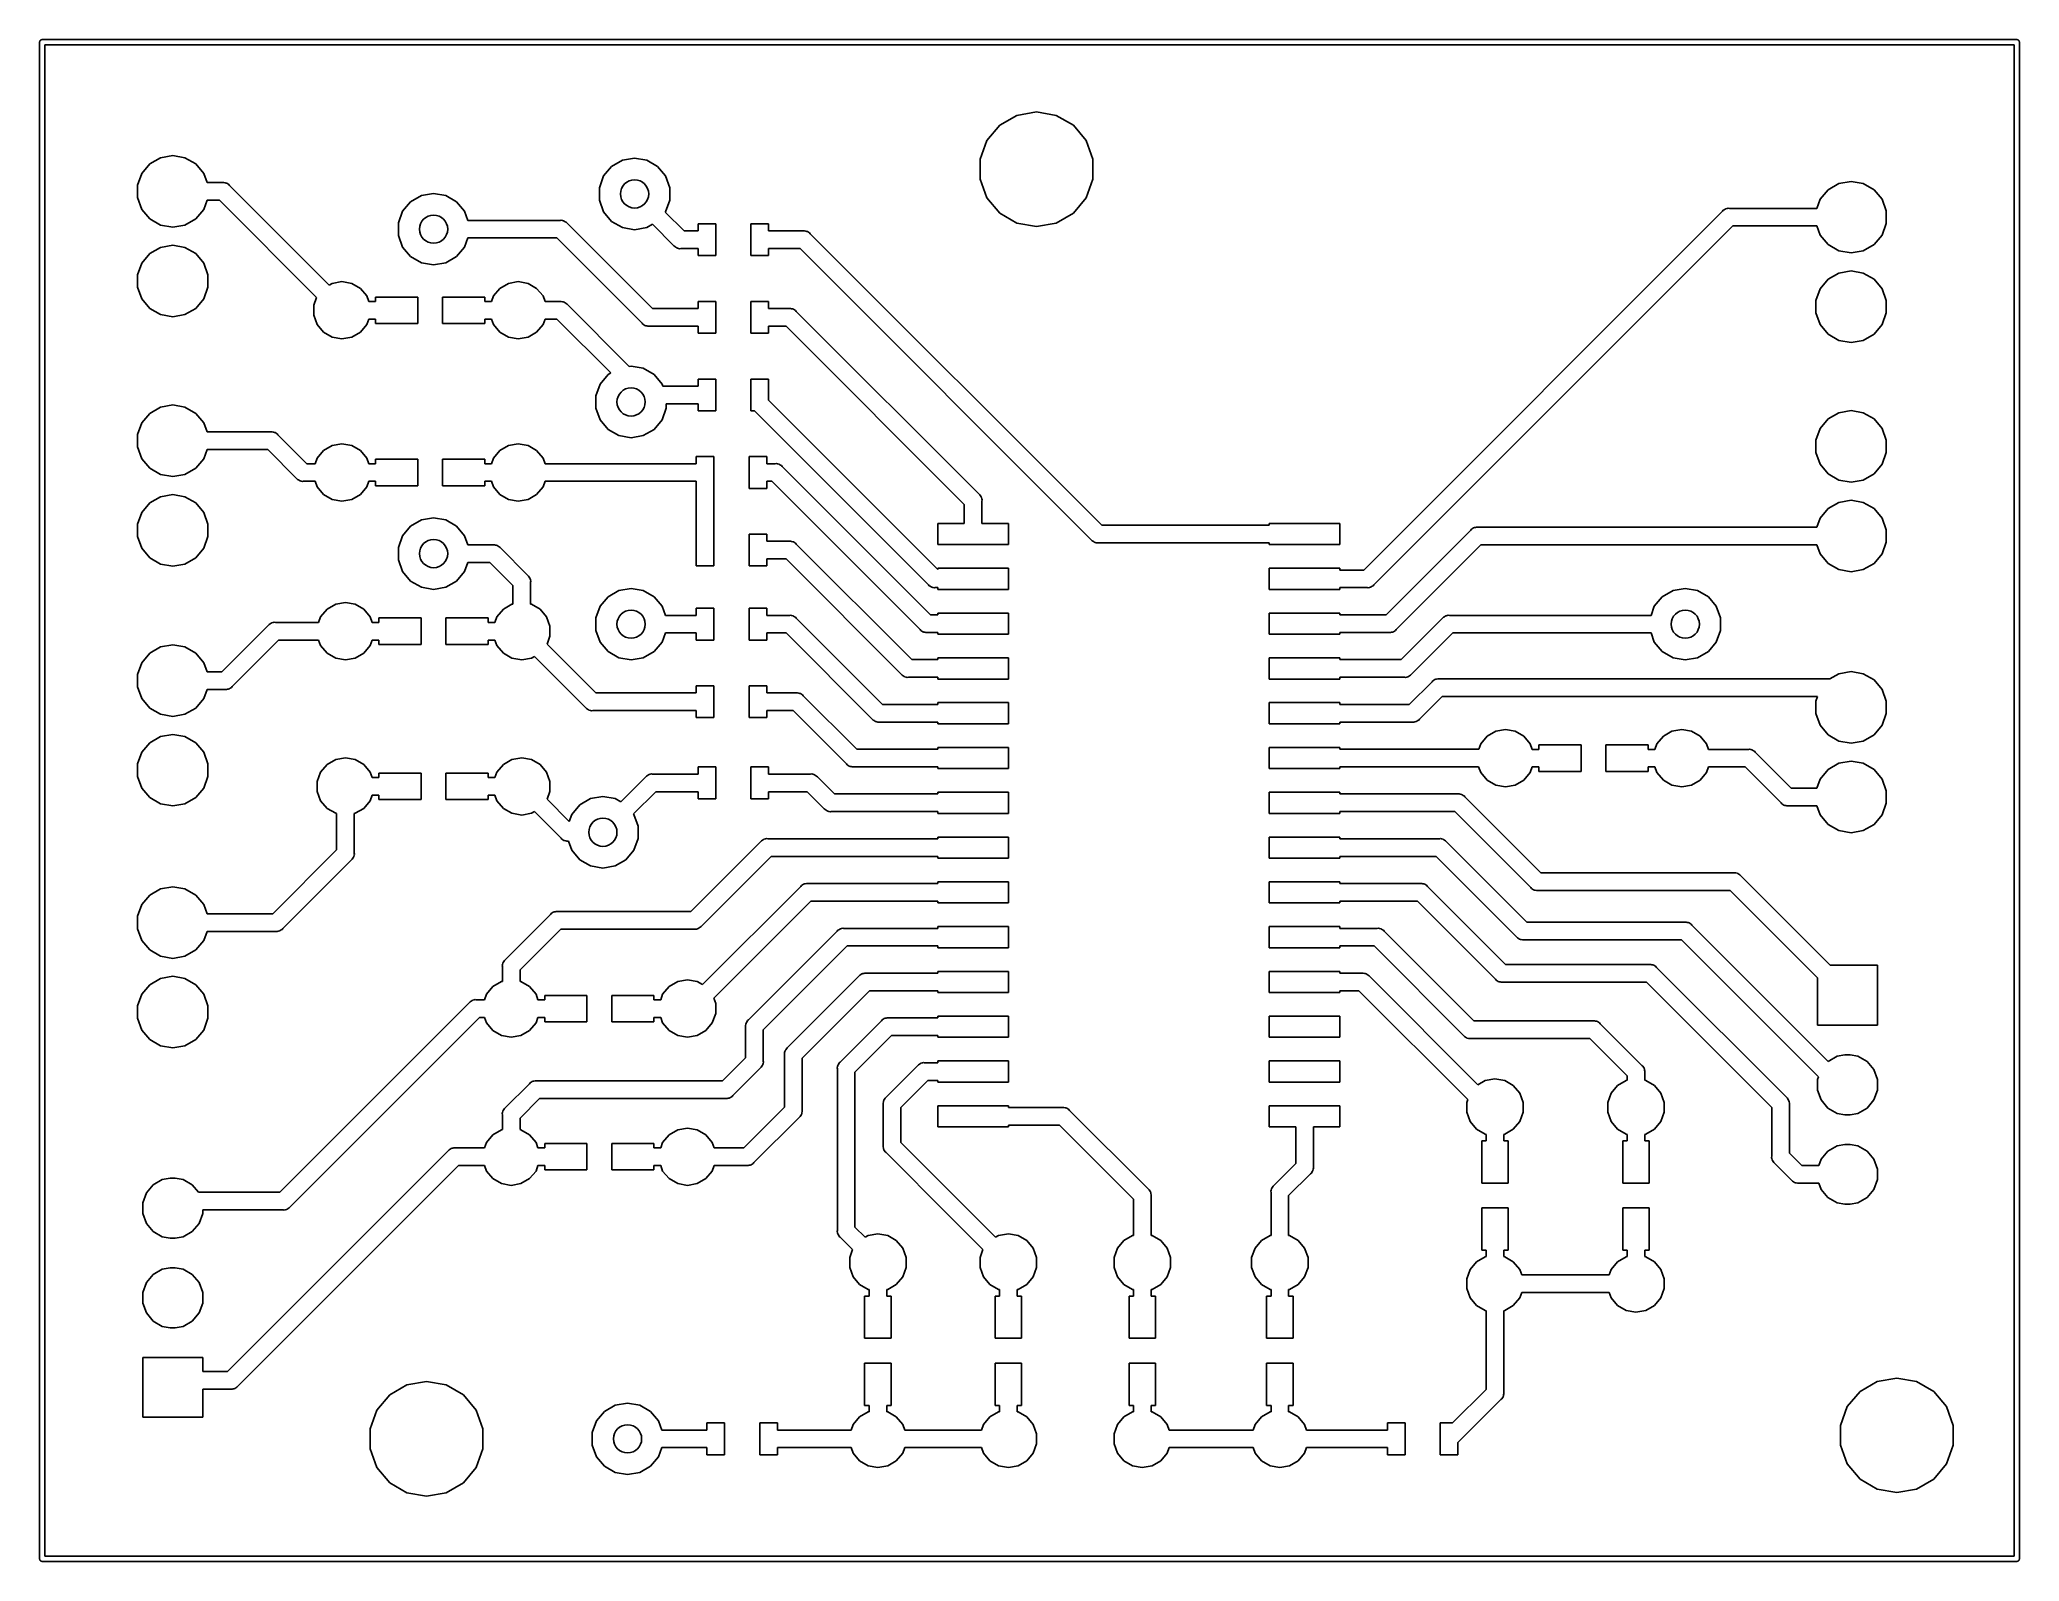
# Model space of a CAD drawing. Extents: x 89.9 to 146.1, y -94.1 to -50.9.
import ezdxf

# ---------------------------------------------------------------- set-up
doc = ezdxf.new("R2010")
doc.units = 0
doc.header["$MEASUREMENT"] = 0
doc.layers.add('BLACK', color=7, linetype='CONTINUOUS')

msp = doc.modelspace()

# ---------------------------------------------------------------- linework, layer by layer
at = {"layer": 'BLACK', "linetype": 'CONTINUOUS'}
for p, q in [((89.925, -50.9868), (89.9273, -50.9805)), ((89.925, -50.9934), (89.925, -50.9868)), ((89.925, -93.9868), (89.925, -50.9934)), ((89.925, -50.9934), (89.925, -50.9934)), ((89.9273, -50.9805), (89.9284, -50.974)), ((89.9284, -50.974), (89.9318, -50.9682)), ((89.9318, -50.9682), (89.934, -50.9619)), ((89.934, -50.9619), (89.9383, -50.9568)), ((89.9383, -50.9568), (89.9417, -50.951)), ((89.9417, -50.951), (89.9468, -50.9468)), ((89.9468, -50.9468), (89.951, -50.9417)), ((89.951, -50.9417), (89.9568, -50.9383)), ((89.9568, -50.9383), (89.9619, -50.934)), ((89.9619, -50.934), (89.9682, -50.9318)), ((89.9682, -50.9318), (89.974, -50.9284)), ((89.974, -50.9284), (89.9805, -50.9273)), ((89.9805, -50.9273), (89.9868, -50.925)), ((89.9868, -50.925), (89.9934, -50.925)), ((89.9934, -50.925), (89.9934, -50.925)), ((89.9934, -50.925), (146.007, -50.925)), ((90.075, -51.075), (90.075, -93.925)), ((145.925, -51.075), (90.075, -51.075)), ((145.925, -93.925), (145.925, -51.075)), ((146.007, -50.925), (146.013, -50.925)), ((146.007, -50.925), (146.007, -50.925)), ((146.013, -50.925), (146.019, -50.9273)), ((146.019, -50.9273), (146.026, -50.9284)), ((146.026, -50.9284), (146.032, -50.9318)), ((146.032, -50.9318), (146.038, -50.934)), ((146.038, -50.934), (146.043, -50.9383)), ((146.043, -50.9383), (146.049, -50.9417)), ((146.049, -50.9417), (146.053, -50.9468)), ((146.053, -50.9468), (146.058, -50.951)), ((146.058, -50.951), (146.062, -50.9568)), ((146.062, -50.9568), (146.066, -50.9619)), ((146.066, -50.9619), (146.068, -50.9682)), ((146.068, -50.9682), (146.072, -50.974)), ((146.072, -50.974), (146.073, -50.9805)), ((146.073, -50.9805), (146.075, -50.9868)), ((146.075, -50.9868), (146.075, -50.9934)), ((146.075, -50.9934), (146.075, -50.9934)), ((146.075, -50.9934), (146.075, -94.0066)), ((117.156, -53.3554), (117.644, -53.0733)), ((117.644, -53.0733), (118.2, -52.9753)), ((118.2, -52.9753), (118.756, -53.0733)), ((118.756, -53.0733), (119.244, -53.3554)), ((116.6, -54.3179), (116.793, -53.7877)), ((116.793, -53.7877), (117.156, -53.3554)), ((119.244, -53.3554), (119.607, -53.7877)), ((119.607, -53.7877), (119.8, -54.3179)), ((92.8206, -54.7223), (93.0473, -54.4521)), ((93.0473, -54.4521), (93.3527, -54.2758)), ((93.3527, -54.2758), (93.7, -54.2146)), ((93.7, -54.2146), (94.0473, -54.2758)), ((94.0473, -54.2758), (94.3527, -54.4521)), ((94.3527, -54.4521), (94.5794, -54.7223)), ((106.147, -54.5221), (106.453, -54.3458)), ((106.453, -54.3458), (106.8, -54.2846)), ((106.8, -54.2846), (107.147, -54.3458)), ((107.147, -54.3458), (107.453, -54.5221)), ((116.6, -54.8821), (116.6, -54.3179)), ((119.8, -54.3179), (119.8, -54.8821)), ((92.7, -55.0537), (92.8206, -54.7223)), ((94.5794, -54.7223), (94.6732, -54.98)), ((94.6732, -54.98), (95.1191, -54.98)), ((95.1191, -54.98), (95.1521, -54.9771)), ((95.1521, -54.9771), (95.1842, -54.9857)), ((95.1842, -54.9857), (95.2168, -54.9915)), ((95.2168, -54.9915), (95.2265, -54.997)), ((95.2265, -54.997), (95.2373, -54.9999)), ((95.2373, -54.9999), (95.2644, -55.0189)), ((95.2644, -55.0189), (95.2932, -55.0355)), ((105.8, -55.1237), (105.921, -54.7923)), ((105.921, -54.7923), (106.147, -54.5221)), ((107.453, -54.5221), (107.679, -54.7923)), ((107.679, -54.7923), (107.8, -55.1237)), ((116.793, -55.4123), (116.6, -54.8821)), ((119.8, -54.8821), (119.607, -55.4123)), ((140.647, -55.1821), (140.953, -55.0058)), ((140.953, -55.0058), (141.3, -54.9446)), ((141.3, -54.9446), (141.647, -55.0058)), ((141.647, -55.0058), (141.953, -55.1821)), ((92.7, -55.4063), (92.7, -55.0537)), ((92.8206, -55.7377), (92.7, -55.4063)), ((94.6732, -55.48), (94.5794, -55.7377)), ((95.0264, -55.48), (94.6732, -55.48)), ((97.7815, -58.235), (95.0264, -55.48)), ((95.2932, -55.0355), (95.3145, -55.0609)), ((95.3145, -55.0609), (98.1385, -57.8849)), ((100.221, -55.7923), (100.447, -55.5221)), ((100.447, -55.5221), (100.753, -55.3458)), ((100.753, -55.3458), (101.1, -55.2846)), ((101.1, -55.2846), (101.447, -55.3458)), ((101.447, -55.3458), (101.753, -55.5221)), ((101.753, -55.5221), (101.979, -55.7923)), ((105.8, -55.4763), (105.8, -55.1237)), ((105.921, -55.8077), (105.8, -55.4763)), ((107.8, -55.4763), (107.679, -55.8077)), ((107.8, -55.1237), (107.8, -55.4763)), ((117.156, -55.8446), (116.793, -55.4123)), ((119.607, -55.4123), (119.244, -55.8446)), ((140.327, -55.71), (140.421, -55.4523)), ((140.421, -55.4523), (140.647, -55.1821)), ((141.953, -55.1821), (142.179, -55.4523)), ((142.179, -55.4523), (142.3, -55.7837)), ((93.0473, -56.0079), (92.8206, -55.7377)), ((93.3527, -56.1842), (93.0473, -56.0079)), ((94.3527, -56.0079), (94.0473, -56.1842)), ((94.5794, -55.7377), (94.3527, -56.0079)), ((100.1, -56.1237), (100.221, -55.7923)), ((100.1, -56.4763), (100.1, -56.1237)), ((101.979, -55.7923), (102.073, -56.05)), ((102.073, -56.05), (104.689, -56.05)), ((104.689, -56.05), (104.722, -56.0471)), ((104.722, -56.0471), (104.754, -56.0557)), ((104.754, -56.0557), (104.787, -56.0615)), ((104.787, -56.0615), (104.796, -56.067)), ((104.796, -56.067), (104.807, -56.0699)), ((104.807, -56.0699), (104.834, -56.0889)), ((104.834, -56.0889), (104.863, -56.1055)), ((104.863, -56.1055), (104.884, -56.1309)), ((104.884, -56.1309), (107.304, -58.55)), ((106.147, -56.0779), (105.921, -55.8077)), ((106.453, -56.2542), (106.147, -56.0779)), ((107.679, -55.8077), (107.671, -55.8176)), ((107.671, -55.8176), (108.204, -56.35)), ((117.644, -56.1267), (117.156, -55.8446)), ((118.2, -56.2247), (117.644, -56.1267)), ((118.756, -56.1267), (118.2, -56.2247)), ((119.244, -55.8446), (118.756, -56.1267)), ((127.481, -65.965), (137.656, -55.7909)), ((137.656, -55.7909), (137.677, -55.7655)), ((137.677, -55.7655), (137.706, -55.749)), ((137.706, -55.749), (137.733, -55.7299)), ((137.733, -55.7299), (137.744, -55.727)), ((137.744, -55.727), (137.753, -55.7215)), ((137.753, -55.7215), (137.786, -55.7157)), ((137.786, -55.7157), (137.818, -55.7071)), ((137.818, -55.7071), (137.851, -55.71)), ((137.851, -55.71), (140.327, -55.71)), ((142.3, -56.1363), (142.179, -56.4677)), ((142.3, -55.7837), (142.3, -56.1363)), ((93.7, -56.2454), (93.3527, -56.1842)), ((94.0473, -56.1842), (93.7, -56.2454)), ((100.221, -56.8077), (100.1, -56.4763)), ((102.073, -56.55), (101.979, -56.8077)), ((104.596, -56.55), (102.073, -56.55)), ((107.016, -58.9691), (104.596, -56.55)), ((106.8, -56.3154), (106.453, -56.2542)), ((107.147, -56.2542), (106.8, -56.3154)), ((107.308, -56.1615), (107.147, -56.2542)), ((107.916, -56.7691), (107.308, -56.1615)), ((108.204, -56.35), (108.6, -56.35)), ((108.6, -56.35), (108.6, -56.15)), ((108.6, -56.15), (109.1, -56.15)), ((109.1, -56.15), (109.1, -57.05)), ((110.1, -57.05), (110.1, -56.15)), ((110.1, -56.15), (110.6, -56.15)), ((110.6, -56.15), (110.6, -56.35)), ((110.6, -56.35), (111.589, -56.35)), ((111.589, -56.35), (111.622, -56.3471)), ((111.622, -56.3471), (111.654, -56.3557)), ((111.654, -56.3557), (111.687, -56.3615)), ((111.687, -56.3615), (111.696, -56.367)), ((111.696, -56.367), (111.707, -56.3699)), ((111.707, -56.3699), (111.734, -56.3889)), ((111.734, -56.3889), (111.763, -56.4055)), ((111.763, -56.4055), (111.784, -56.4309)), ((111.784, -56.4309), (120.049, -64.695)), ((137.944, -56.21), (127.769, -66.3841)), ((140.327, -56.21), (137.944, -56.21)), ((140.421, -56.4677), (140.327, -56.21)), ((140.647, -56.7379), (140.421, -56.4677)), ((142.179, -56.4677), (141.953, -56.7379)), ((92.7, -57.5937), (92.8206, -57.2623)), ((92.8206, -57.2623), (93.0473, -56.9921)), ((93.0473, -56.9921), (93.3527, -56.8158)), ((93.3527, -56.8158), (93.7, -56.7546)), ((93.7, -56.7546), (94.0473, -56.8158)), ((94.0473, -56.8158), (94.3527, -56.9921)), ((94.3527, -56.9921), (94.5794, -57.2623)), ((94.5794, -57.2623), (94.7, -57.5937)), ((100.447, -57.0779), (100.221, -56.8077)), ((100.753, -57.2542), (100.447, -57.0779)), ((101.1, -57.3154), (100.753, -57.2542)), ((101.447, -57.2542), (101.1, -57.3154)), ((101.753, -57.0779), (101.447, -57.2542)), ((101.979, -56.8077), (101.753, -57.0779)), ((107.937, -56.7945), (107.916, -56.7691)), ((107.966, -56.811), (107.937, -56.7945)), ((107.993, -56.8301), (107.966, -56.811)), ((108.004, -56.833), (107.993, -56.8301)), ((108.013, -56.8385), (108.004, -56.833)), ((108.046, -56.8443), (108.013, -56.8385)), ((108.078, -56.8529), (108.046, -56.8443)), ((108.111, -56.85), (108.078, -56.8529)), ((108.6, -56.85), (108.111, -56.85)), ((108.6, -57.05), (108.6, -56.85)), ((109.1, -57.05), (108.6, -57.05)), ((110.6, -57.05), (110.1, -57.05)), ((111.496, -56.85), (110.6, -56.85)), ((110.6, -56.85), (110.6, -57.05)), ((119.761, -65.1141), (111.496, -56.85)), ((140.953, -56.9142), (140.647, -56.7379)), ((141.3, -56.9754), (140.953, -56.9142)), ((141.647, -56.9142), (141.3, -56.9754)), ((141.953, -56.7379), (141.647, -56.9142)), ((92.7, -57.9463), (92.7, -57.5937)), ((94.7, -57.5937), (94.7, -57.9463)), ((98.2222, -57.8366), (98.5, -57.7877)), ((98.5, -57.7877), (98.7778, -57.8366)), ((103.222, -57.8366), (103.5, -57.7877)), ((103.5, -57.7877), (103.778, -57.8366)), ((140.421, -57.9923), (140.647, -57.7221)), ((140.647, -57.7221), (140.953, -57.5458)), ((140.953, -57.5458), (141.3, -57.4846)), ((141.3, -57.4846), (141.647, -57.5458)), ((141.647, -57.5458), (141.953, -57.7221)), ((141.953, -57.7221), (142.179, -57.9923)), ((92.8206, -58.2777), (92.7, -57.9463)), ((93.0473, -58.5479), (92.8206, -58.2777)), ((94.5794, -58.2777), (94.3527, -58.5479)), ((94.7, -57.9463), (94.5794, -58.2777)), ((97.7, -58.4589), (97.7815, -58.235)), ((98.1385, -57.8849), (98.2222, -57.8366)), ((98.7778, -57.8366), (99.0222, -57.9777)), ((99.0222, -57.9777), (99.2035, -58.1938)), ((99.2035, -58.1938), (99.2604, -58.35)), ((99.2604, -58.35), (99.45, -58.35)), ((99.45, -58.35), (99.45, -58.225)), ((99.45, -58.225), (100.65, -58.225)), ((100.65, -58.225), (100.65, -58.975)), ((101.35, -58.975), (101.35, -58.225)), ((101.35, -58.225), (102.55, -58.225)), ((102.55, -58.225), (102.55, -58.35)), ((102.55, -58.35), (102.74, -58.35)), ((102.74, -58.35), (102.796, -58.1938)), ((102.796, -58.1938), (102.978, -57.9777)), ((102.978, -57.9777), (103.222, -57.8366)), ((103.778, -57.8366), (104.022, -57.9777)), ((104.022, -57.9777), (104.204, -58.1938)), ((104.204, -58.1938), (104.26, -58.35)), ((104.26, -58.35), (104.689, -58.35)), ((104.689, -58.35), (104.722, -58.3471)), ((104.722, -58.3471), (104.754, -58.3557)), ((104.754, -58.3557), (104.787, -58.3615)), ((104.787, -58.3615), (104.796, -58.367)), ((104.796, -58.367), (104.807, -58.3699)), ((104.807, -58.3699), (104.834, -58.3889)), ((104.834, -58.3889), (104.863, -58.4055)), ((108.6, -58.55), (108.6, -58.35)), ((108.6, -58.35), (109.1, -58.35)), ((109.1, -58.35), (109.1, -59.25)), ((110.1, -59.25), (110.1, -58.35)), ((110.1, -58.35), (110.6, -58.35)), ((110.6, -58.35), (110.6, -58.55)), ((140.3, -58.3237), (140.421, -57.9923)), ((140.3, -58.6763), (140.3, -58.3237)), ((142.179, -57.9923), (142.3, -58.3237)), ((142.3, -58.3237), (142.3, -58.6763)), ((93.3527, -58.7242), (93.0473, -58.5479)), ((93.7, -58.7854), (93.3527, -58.7242)), ((94.0473, -58.7242), (93.7, -58.7854)), ((94.3527, -58.5479), (94.0473, -58.7242)), ((97.7, -58.7411), (97.7, -58.4589)), ((97.7965, -59.0062), (97.7, -58.7411)), ((99.2604, -58.85), (99.2035, -59.0062)), ((99.45, -58.85), (99.2604, -58.85)), ((99.45, -58.975), (99.45, -58.85)), ((102.74, -58.85), (102.55, -58.85)), ((102.55, -58.85), (102.55, -58.975)), ((102.796, -59.0062), (102.74, -58.85)), ((104.26, -58.85), (104.204, -59.0062)), ((104.596, -58.85), (104.26, -58.85)), ((106.124, -60.3777), (104.596, -58.85)), ((104.863, -58.4055), (104.884, -58.4309)), ((104.884, -58.4309), (106.647, -60.1938)), ((107.304, -58.55), (108.6, -58.55)), ((110.6, -58.55), (111.189, -58.55)), ((111.189, -58.55), (111.222, -58.5471)), ((111.222, -58.5471), (111.254, -58.5557)), ((111.254, -58.5557), (111.287, -58.5615)), ((111.287, -58.5615), (111.296, -58.567)), ((111.296, -58.567), (111.307, -58.5699)), ((111.307, -58.5699), (111.334, -58.5889)), ((111.334, -58.5889), (111.363, -58.6055)), ((111.363, -58.6055), (111.384, -58.6309)), ((111.384, -58.6309), (116.569, -63.8155)), ((140.421, -59.0077), (140.3, -58.6763)), ((142.3, -58.6763), (142.179, -59.0077)), ((97.9778, -59.2223), (97.7965, -59.0062)), ((98.2222, -59.3634), (97.9778, -59.2223)), ((98.5, -59.4123), (98.2222, -59.3634)), ((98.7778, -59.3634), (98.5, -59.4123)), ((99.0222, -59.2223), (98.7778, -59.3634)), ((99.2035, -59.0062), (99.0222, -59.2223)), ((100.65, -58.975), (99.45, -58.975)), ((102.55, -58.975), (101.35, -58.975)), ((102.978, -59.2223), (102.796, -59.0062)), ((103.222, -59.3634), (102.978, -59.2223)), ((103.5, -59.4123), (103.222, -59.3634)), ((103.778, -59.3634), (103.5, -59.4123)), ((104.022, -59.2223), (103.778, -59.3634)), ((104.204, -59.0062), (104.022, -59.2223)), ((107.037, -58.9945), (107.016, -58.9691)), ((107.066, -59.011), (107.037, -58.9945)), ((107.093, -59.0301), (107.066, -59.011)), ((107.104, -59.033), (107.093, -59.0301)), ((107.113, -59.0385), (107.104, -59.033)), ((107.146, -59.0443), (107.113, -59.0385)), ((107.178, -59.0529), (107.146, -59.0443)), ((107.211, -59.05), (107.178, -59.0529)), ((108.6, -59.05), (107.211, -59.05)), ((108.6, -59.25), (108.6, -59.05)), ((109.1, -59.25), (108.6, -59.25)), ((110.6, -59.25), (110.1, -59.25)), ((111.096, -59.05), (110.6, -59.05)), ((110.6, -59.05), (110.6, -59.25)), ((116.15, -64.1036), (111.096, -59.05)), ((140.647, -59.2779), (140.421, -59.0077)), ((140.953, -59.4542), (140.647, -59.2779)), ((141.3, -59.5154), (140.953, -59.4542)), ((141.647, -59.4542), (141.3, -59.5154)), ((141.953, -59.2779), (141.647, -59.4542)), ((142.179, -59.0077), (141.953, -59.2779)), ((105.821, -60.6923), (106.047, -60.4221)), ((106.047, -60.4221), (106.124, -60.3777)), ((106.647, -60.1938), (106.7, -60.1846)), ((106.7, -60.1846), (107.047, -60.2458)), ((107.047, -60.2458), (107.353, -60.4221)), ((107.353, -60.4221), (107.579, -60.6923)), ((108.6, -60.75), (108.6, -60.55)), ((108.6, -60.55), (109.1, -60.55)), ((109.1, -60.55), (109.1, -61.45)), ((110.1, -61.2391), (110.1, -60.55)), ((110.1, -60.55), (110.6, -60.55)), ((110.6, -60.55), (110.6, -61.1464)), ((105.7, -61.0237), (105.821, -60.6923)), ((105.7, -61.3763), (105.7, -61.0237)), ((107.579, -60.6923), (107.6, -60.75)), ((107.6, -60.75), (108.6, -60.75)), ((110.6, -61.1464), (115.4, -65.9464)), ((92.8206, -61.7923), (93.0473, -61.5221)), ((93.0473, -61.5221), (93.3527, -61.3458)), ((93.3527, -61.3458), (93.7, -61.2846)), ((93.7, -61.2846), (94.0473, -61.3458)), ((94.0473, -61.3458), (94.3527, -61.5221)), ((94.3527, -61.5221), (94.5794, -61.7923)), ((105.821, -61.7077), (105.7, -61.3763)), ((106.047, -61.9779), (105.821, -61.7077)), ((107.579, -61.7077), (107.353, -61.9779)), ((107.7, -61.3763), (107.579, -61.7077)), ((108.6, -61.25), (107.7, -61.25)), ((107.7, -61.25), (107.7, -61.3763)), ((108.6, -61.45), (108.6, -61.25)), ((109.1, -61.45), (108.6, -61.45)), ((110.097, -61.2721), (110.1, -61.2391)), ((110.1, -61.2829), (110.097, -61.2721)), ((110.1, -61.45), (110.1, -61.2829)), ((110.196, -61.45), (110.1, -61.45)), ((115.131, -66.3841), (110.196, -61.45)), ((140.421, -61.9523), (140.647, -61.6821)), ((140.647, -61.6821), (140.953, -61.5058)), ((140.953, -61.5058), (141.3, -61.4446)), ((141.3, -61.4446), (141.647, -61.5058)), ((141.647, -61.5058), (141.953, -61.6821)), ((141.953, -61.6821), (142.179, -61.9523)), ((92.7, -62.1237), (92.8206, -61.7923)), ((92.7, -62.4763), (92.7, -62.1237)), ((94.5794, -61.7923), (94.6732, -62.05)), ((94.6732, -62.05), (96.4891, -62.05)), ((96.4891, -62.05), (96.5221, -62.0471)), ((96.5221, -62.0471), (96.5542, -62.0557)), ((96.5542, -62.0557), (96.5868, -62.0615)), ((96.5868, -62.0615), (96.5965, -62.067)), ((96.5965, -62.067), (96.6073, -62.0699)), ((96.6073, -62.0699), (96.6344, -62.0889)), ((96.6344, -62.0889), (96.6632, -62.1055)), ((96.6632, -62.1055), (96.6845, -62.1309)), ((96.6845, -62.1309), (97.5036, -62.95)), ((106.353, -62.1542), (106.047, -61.9779)), ((106.7, -62.2154), (106.353, -62.1542)), ((107.047, -62.1542), (106.7, -62.2154)), ((107.353, -61.9779), (107.047, -62.1542)), ((140.3, -62.2837), (140.421, -61.9523)), ((140.3, -62.6363), (140.3, -62.2837)), ((142.179, -61.9523), (142.3, -62.2837)), ((142.3, -62.2837), (142.3, -62.6363)), ((92.8206, -62.8077), (92.7, -62.4763)), ((93.0473, -63.0779), (92.8206, -62.8077)), ((94.5794, -62.8077), (94.3527, -63.0779)), ((94.6732, -62.55), (94.5794, -62.8077)), ((96.3964, -62.55), (94.6732, -62.55)), ((97.2155, -63.3691), (96.3964, -62.55)), ((97.7396, -62.95), (97.7965, -62.7938)), ((97.7965, -62.7938), (97.9778, -62.5777)), ((97.9778, -62.5777), (98.2222, -62.4366)), ((98.2222, -62.4366), (98.5, -62.3877)), ((98.5, -62.3877), (98.7778, -62.4366)), ((98.7778, -62.4366), (99.0222, -62.5777)), ((99.0222, -62.5777), (99.2035, -62.7938)), ((99.2035, -62.7938), (99.2604, -62.95)), ((99.45, -62.95), (99.45, -62.825)), ((99.45, -62.825), (100.65, -62.825)), ((100.65, -62.825), (100.65, -63.575)), ((101.35, -63.575), (101.35, -62.825)), ((101.35, -62.825), (102.55, -62.825)), ((102.55, -62.825), (102.55, -62.95)), ((102.74, -62.95), (102.796, -62.7938)), ((102.796, -62.7938), (102.978, -62.5777)), ((102.978, -62.5777), (103.222, -62.4366)), ((103.222, -62.4366), (103.5, -62.3877)), ((103.5, -62.3877), (103.778, -62.4366)), ((103.778, -62.4366), (104.022, -62.5777)), ((104.022, -62.5777), (104.204, -62.7938)), ((104.204, -62.7938), (104.26, -62.95)), ((108.55, -62.95), (108.55, -62.75)), ((108.55, -62.75), (109.05, -62.75)), ((109.05, -62.75), (109.05, -65.85)), ((110.05, -63.65), (110.05, -62.75)), ((110.05, -62.75), (110.55, -62.75)), ((110.55, -62.75), (110.55, -62.95)), ((140.421, -62.9677), (140.3, -62.6363)), ((142.3, -62.6363), (142.179, -62.9677)), ((93.3527, -63.2542), (93.0473, -63.0779)), ((93.7, -63.3154), (93.3527, -63.2542)), ((94.0473, -63.2542), (93.7, -63.3154)), ((94.3527, -63.0779), (94.0473, -63.2542)), ((97.2368, -63.3945), (97.2155, -63.3691)), ((97.2655, -63.411), (97.2368, -63.3945)), ((97.2927, -63.4301), (97.2655, -63.411)), ((97.3035, -63.433), (97.2927, -63.4301)), ((97.3132, -63.4385), (97.3035, -63.433)), ((97.3458, -63.4443), (97.3132, -63.4385)), ((97.3779, -63.4529), (97.3458, -63.4443)), ((97.5036, -62.95), (97.7396, -62.95)), ((99.2604, -62.95), (99.45, -62.95)), ((102.55, -62.95), (102.74, -62.95)), ((104.26, -62.95), (108.55, -62.95)), ((110.55, -62.95), (110.789, -62.95)), ((110.789, -62.95), (110.822, -62.9471)), ((110.822, -62.9471), (110.854, -62.9557)), ((110.854, -62.9557), (110.887, -62.9615)), ((110.887, -62.9615), (110.896, -62.967)), ((110.896, -62.967), (110.907, -62.9699)), ((110.907, -62.9699), (110.934, -62.9889)), ((110.934, -62.9889), (110.963, -63.0055)), ((110.963, -63.0055), (110.984, -63.0309)), ((110.984, -63.0309), (115.189, -67.235)), ((140.647, -63.2379), (140.421, -62.9677)), ((140.953, -63.4142), (140.647, -63.2379)), ((141.3, -63.4754), (140.953, -63.4142)), ((141.647, -63.4142), (141.3, -63.4754)), ((141.953, -63.2379), (141.647, -63.4142)), ((142.179, -62.9677), (141.953, -63.2379)), ((93.0473, -64.0621), (93.3527, -63.8858)), ((93.3527, -63.8858), (93.7, -63.8246)), ((93.7, -63.8246), (94.0473, -63.8858)), ((94.0473, -63.8858), (94.3527, -64.0621)), ((97.4109, -63.45), (97.3779, -63.4529)), ((97.7396, -63.45), (97.4109, -63.45)), ((97.7965, -63.6062), (97.7396, -63.45)), ((97.9778, -63.8223), (97.7965, -63.6062)), ((98.2222, -63.9634), (97.9778, -63.8223)), ((98.5, -64.0123), (98.2222, -63.9634)), ((98.7778, -63.9634), (98.5, -64.0123)), ((99.0222, -63.8223), (98.7778, -63.9634)), ((99.2035, -63.6062), (99.0222, -63.8223)), ((99.2604, -63.45), (99.2035, -63.6062)), ((99.45, -63.45), (99.2604, -63.45)), ((99.45, -63.575), (99.45, -63.45)), ((100.65, -63.575), (99.45, -63.575)), ((102.55, -63.575), (101.35, -63.575)), ((102.74, -63.45), (102.55, -63.45)), ((102.55, -63.45), (102.55, -63.575)), ((102.796, -63.6062), (102.74, -63.45)), ((102.978, -63.8223), (102.796, -63.6062)), ((103.222, -63.9634), (102.978, -63.8223)), ((103.5, -64.0123), (103.222, -63.9634)), ((103.778, -63.9634), (103.5, -64.0123)), ((104.022, -63.8223), (103.778, -63.9634)), ((104.204, -63.6062), (104.022, -63.8223)), ((104.26, -63.45), (104.204, -63.6062)), ((108.55, -63.45), (104.26, -63.45)), ((108.55, -64.95), (108.55, -63.45)), ((110.55, -63.65), (110.05, -63.65)), ((110.696, -63.45), (110.55, -63.45)), ((110.55, -63.45), (110.55, -63.65)), ((114.901, -67.6541), (110.696, -63.45)), ((116.569, -63.8155), (116.594, -63.8368)), ((116.594, -63.8368), (116.611, -63.8655)), ((116.611, -63.8655), (116.63, -63.8927)), ((116.63, -63.8927), (116.633, -63.9035)), ((116.633, -63.9035), (116.639, -63.9132)), ((116.639, -63.9132), (116.644, -63.9458)), ((116.644, -63.9458), (116.653, -63.9779)), ((116.653, -63.9779), (116.65, -64.0109)), ((116.65, -64.0109), (116.65, -64.645)), ((140.953, -64.0458), (141.3, -63.9846)), ((141.3, -63.9846), (141.647, -64.0458)), ((92.7, -64.6637), (92.8206, -64.3323)), ((92.8206, -64.3323), (93.0473, -64.0621)), ((94.3527, -64.0621), (94.5794, -64.3323)), ((94.5794, -64.3323), (94.7, -64.6637)), ((100.447, -64.7221), (100.753, -64.5458)), ((100.753, -64.5458), (101.1, -64.4846)), ((101.1, -64.4846), (101.447, -64.5458)), ((101.447, -64.5458), (101.753, -64.7221)), ((116.15, -64.645), (116.15, -64.1036)), ((140.327, -64.75), (140.421, -64.4923)), ((140.421, -64.4923), (140.647, -64.2221)), ((140.647, -64.2221), (140.953, -64.0458)), ((141.647, -64.0458), (141.953, -64.2221)), ((141.953, -64.2221), (142.179, -64.4923)), ((142.179, -64.4923), (142.3, -64.8237)), ((92.7, -65.0163), (92.7, -64.6637)), ((92.8206, -65.3477), (92.7, -65.0163)), ((94.7, -65.0163), (94.5794, -65.3477)), ((94.7, -64.6637), (94.7, -65.0163)), ((100.1, -65.3237), (100.221, -64.9923)), ((100.221, -64.9923), (100.447, -64.7221)), ((101.753, -64.7221), (101.979, -64.9923)), ((101.979, -64.9923), (102.073, -65.25)), ((108.55, -65.85), (108.55, -64.95)), ((108.55, -64.95), (108.55, -64.95)), ((110.05, -65.85), (110.05, -64.95)), ((110.05, -64.95), (110.55, -64.95)), ((110.55, -64.95), (110.55, -65.15)), ((115.4, -65.245), (115.4, -64.645)), ((115.4, -64.645), (116.15, -64.645)), ((116.65, -64.645), (117.4, -64.645)), ((117.4, -64.645), (117.4, -65.245)), ((119.782, -65.1395), (119.761, -65.1141)), ((120.049, -64.695), (124.8, -64.695)), ((124.8, -64.695), (124.8, -64.645)), ((124.8, -64.645), (126.8, -64.645)), ((126.8, -64.645), (126.8, -65.245)), ((128.111, -67.235), (130.516, -64.8309)), ((130.516, -64.8309), (130.537, -64.8055)), ((130.537, -64.8055), (130.566, -64.789)), ((130.566, -64.789), (130.593, -64.7699)), ((130.593, -64.7699), (130.604, -64.767)), ((130.604, -64.767), (130.613, -64.7615)), ((130.613, -64.7615), (130.646, -64.7557)), ((130.646, -64.7557), (130.678, -64.7471)), ((130.678, -64.7471), (130.711, -64.75)), ((130.711, -64.75), (140.327, -64.75)), ((142.3, -64.8237), (142.3, -65.1763)), ((93.0473, -65.6179), (92.8206, -65.3477)), ((93.3527, -65.7942), (93.0473, -65.6179)), ((94.3527, -65.6179), (94.0473, -65.7942)), ((94.5794, -65.3477), (94.3527, -65.6179)), ((100.1, -65.6763), (100.1, -65.3237)), ((100.221, -66.0077), (100.1, -65.6763)), ((102.073, -65.25), (102.789, -65.25)), ((102.789, -65.25), (102.822, -65.2471)), ((102.822, -65.2471), (102.854, -65.2557)), ((102.854, -65.2557), (102.887, -65.2615)), ((102.887, -65.2615), (102.896, -65.267)), ((102.896, -65.267), (102.907, -65.2699)), ((102.907, -65.2699), (102.934, -65.2889)), ((102.934, -65.2889), (102.963, -65.3055)), ((102.963, -65.3055), (102.984, -65.3309)), ((102.984, -65.3309), (103.769, -66.1155)), ((110.55, -65.15), (111.189, -65.15)), ((111.096, -65.65), (110.55, -65.65)), ((110.55, -65.65), (110.55, -65.85)), ((114.371, -68.9241), (111.096, -65.65)), ((111.189, -65.15), (111.222, -65.1471)), ((111.222, -65.1471), (111.254, -65.1557)), ((111.254, -65.1557), (111.287, -65.1615)), ((111.287, -65.1615), (111.296, -65.167)), ((111.296, -65.167), (111.307, -65.1699)), ((111.307, -65.1699), (111.334, -65.1889)), ((111.334, -65.1889), (111.363, -65.2055)), ((111.363, -65.2055), (111.384, -65.2309)), ((111.384, -65.2309), (114.659, -68.505)), ((117.4, -65.245), (115.4, -65.245)), ((119.811, -65.156), (119.782, -65.1395)), ((119.838, -65.1751), (119.811, -65.156)), ((119.849, -65.178), (119.838, -65.1751)), ((119.858, -65.1835), (119.849, -65.178)), ((119.891, -65.1893), (119.858, -65.1835)), ((119.923, -65.1979), (119.891, -65.1893)), ((119.956, -65.195), (119.923, -65.1979)), ((124.8, -65.195), (119.956, -65.195)), ((124.8, -65.245), (124.8, -65.195)), ((126.8, -65.245), (124.8, -65.245)), ((130.804, -65.25), (128.399, -67.6541)), ((140.327, -65.25), (130.804, -65.25)), ((140.421, -65.5077), (140.327, -65.25)), ((140.647, -65.7779), (140.421, -65.5077)), ((142.179, -65.5077), (141.953, -65.7779)), ((142.3, -65.1763), (142.179, -65.5077)), ((93.7, -65.8554), (93.3527, -65.7942)), ((94.0473, -65.7942), (93.7, -65.8554)), ((100.447, -66.2779), (100.221, -66.0077)), ((101.979, -66.0077), (101.753, -66.2779)), ((102.073, -65.75), (101.979, -66.0077)), ((102.696, -65.75), (102.073, -65.75)), ((103.35, -66.4036), (102.696, -65.75)), ((103.769, -66.1155), (103.794, -66.1368)), ((103.794, -66.1368), (103.811, -66.1655)), ((103.811, -66.1655), (103.83, -66.1927)), ((103.83, -66.1927), (103.833, -66.2035)), ((103.833, -66.2035), (103.839, -66.2132)), ((103.839, -66.2132), (103.844, -66.2458)), ((103.844, -66.2458), (103.853, -66.2779)), ((109.05, -65.85), (108.55, -65.85)), ((110.55, -65.85), (110.05, -65.85)), ((115.4, -65.9464), (115.4, -65.915)), ((115.4, -65.915), (117.4, -65.915)), ((117.4, -65.915), (117.4, -66.515)), ((124.8, -66.515), (124.8, -65.915)), ((124.8, -65.915), (126.8, -65.915)), ((126.8, -65.915), (126.8, -65.965)), ((126.8, -65.965), (127.481, -65.965)), ((140.953, -65.9542), (140.647, -65.7779)), ((141.3, -66.0154), (140.953, -65.9542)), ((141.647, -65.9542), (141.3, -66.0154)), ((141.953, -65.7779), (141.647, -65.9542)), ((100.753, -66.4542), (100.447, -66.2779)), ((101.1, -66.5154), (100.753, -66.4542)), ((101.447, -66.4542), (101.1, -66.5154)), ((101.753, -66.2779), (101.447, -66.4542)), ((103.35, -66.9317), (103.35, -66.4036)), ((103.853, -66.2779), (103.85, -66.3109)), ((103.85, -66.3109), (103.85, -66.9317)), ((105.821, -66.9923), (106.047, -66.7221)), ((106.047, -66.7221), (106.353, -66.5458)), ((106.353, -66.5458), (106.7, -66.4846)), ((106.7, -66.4846), (107.047, -66.5458)), ((107.047, -66.5458), (107.353, -66.7221)), ((107.353, -66.7221), (107.579, -66.9923)), ((115.152, -66.4095), (115.131, -66.3841)), ((115.181, -66.426), (115.152, -66.4095)), ((115.208, -66.4451), (115.181, -66.426)), ((115.219, -66.448), (115.208, -66.4451)), ((115.228, -66.4535), (115.219, -66.448)), ((115.261, -66.4593), (115.228, -66.4535)), ((115.293, -66.4679), (115.261, -66.4593)), ((115.326, -66.465), (115.293, -66.4679)), ((115.4, -66.465), (115.326, -66.465)), ((115.4, -66.515), (115.4, -66.465)), ((117.4, -66.515), (115.4, -66.515)), ((126.8, -66.515), (124.8, -66.515)), ((127.574, -66.465), (126.8, -66.465)), ((126.8, -66.465), (126.8, -66.515)), ((127.607, -66.4679), (127.574, -66.465)), ((127.639, -66.4593), (127.607, -66.4679)), ((127.672, -66.4535), (127.639, -66.4593)), ((127.681, -66.448), (127.672, -66.4535)), ((127.692, -66.4451), (127.681, -66.448)), ((127.719, -66.4261), (127.692, -66.4451)), ((127.748, -66.4095), (127.719, -66.4261)), ((127.769, -66.3841), (127.748, -66.4095)), ((135.721, -66.9923), (135.947, -66.7221)), ((135.947, -66.7221), (136.253, -66.5458)), ((136.253, -66.5458), (136.6, -66.4846)), ((136.6, -66.4846), (136.947, -66.5458)), ((136.947, -66.5458), (137.253, -66.7221)), ((137.253, -66.7221), (137.479, -66.9923)), ((97.8396, -67.45), (97.8965, -67.2938)), ((97.8965, -67.2938), (98.0778, -67.0777)), ((98.0778, -67.0777), (98.3222, -66.9366)), ((98.3222, -66.9366), (98.6, -66.8877)), ((98.6, -66.8877), (98.8778, -66.9366)), ((98.8778, -66.9366), (99.1222, -67.0777)), ((99.1222, -67.0777), (99.3035, -67.2938)), ((99.3035, -67.2938), (99.3603, -67.45)), ((99.55, -67.45), (99.55, -67.325)), ((99.55, -67.325), (100.75, -67.325)), ((100.75, -67.325), (100.75, -68.075)), ((101.45, -68.075), (101.45, -67.325)), ((101.45, -67.325), (102.65, -67.325)), ((102.65, -67.325), (102.65, -67.45)), ((102.84, -67.45), (102.896, -67.2938)), ((102.896, -67.2938), (103.078, -67.0777)), ((103.078, -67.0777), (103.322, -66.9366)), ((103.322, -66.9366), (103.35, -66.9317)), ((103.85, -66.9317), (103.878, -66.9366)), ((103.878, -66.9366), (104.122, -67.0777)), ((104.122, -67.0777), (104.304, -67.2938)), ((104.304, -67.2938), (104.4, -67.5589)), ((105.7, -67.3237), (105.821, -66.9923)), ((105.7, -67.6763), (105.7, -67.3237)), ((107.579, -66.9923), (107.673, -67.25)), ((107.673, -67.25), (108.55, -67.25)), ((108.55, -67.25), (108.55, -67.05)), ((108.55, -67.05), (109.05, -67.05)), ((109.05, -67.05), (109.05, -67.95)), ((110.05, -67.95), (110.05, -67.05)), ((110.05, -67.05), (110.55, -67.05)), ((110.55, -67.05), (110.55, -67.25)), ((110.55, -67.25), (111.189, -67.25)), ((111.189, -67.25), (111.222, -67.2471)), ((111.222, -67.2471), (111.254, -67.2557)), ((111.254, -67.2557), (111.287, -67.2615)), ((111.287, -67.2615), (111.296, -67.267)), ((111.296, -67.267), (111.307, -67.2699)), ((111.307, -67.2699), (111.334, -67.2889)), ((111.334, -67.2889), (111.363, -67.3055)), ((111.363, -67.3055), (111.384, -67.3309)), ((111.384, -67.3309), (113.829, -69.775)), ((115.189, -67.235), (115.4, -67.235)), ((115.4, -67.235), (115.4, -67.185)), ((115.4, -67.185), (117.4, -67.185)), ((117.4, -67.185), (117.4, -67.785)), ((124.8, -67.785), (124.8, -67.185)), ((124.8, -67.185), (126.8, -67.185)), ((126.8, -67.185), (126.8, -67.235)), ((126.8, -67.235), (128.111, -67.235)), ((128.541, -68.505), (129.716, -67.3309)), ((129.716, -67.3309), (129.737, -67.3055)), ((129.737, -67.3055), (129.766, -67.289)), ((129.766, -67.289), (129.793, -67.2699)), ((129.793, -67.2699), (129.804, -67.267)), ((129.804, -67.267), (129.813, -67.2615)), ((129.813, -67.2615), (129.846, -67.2557)), ((129.846, -67.2557), (129.878, -67.2471)), ((129.878, -67.2471), (129.911, -67.25)), ((129.911, -67.25), (135.627, -67.25)), ((135.627, -67.25), (135.721, -66.9923)), ((137.479, -66.9923), (137.6, -67.3237)), ((137.6, -67.3237), (137.6, -67.6763)), ((95.0964, -68.85), (96.4155, -67.5309)), ((96.4155, -67.5309), (96.4368, -67.5055)), ((96.4368, -67.5055), (96.4655, -67.489)), ((96.4655, -67.489), (96.4927, -67.4699)), ((96.4927, -67.4699), (96.5035, -67.467)), ((96.5035, -67.467), (96.5132, -67.4615)), ((96.5132, -67.4615), (96.5458, -67.4557)), ((96.5458, -67.4557), (96.5779, -67.4471)), ((96.5779, -67.4471), (96.6109, -67.45)), ((96.6109, -67.45), (97.8396, -67.45)), ((99.3603, -67.45), (99.55, -67.45)), ((102.65, -67.45), (102.84, -67.45)), ((104.4, -67.8411), (104.319, -68.065)), ((104.4, -67.5589), (104.4, -67.8411)), ((105.821, -68.0077), (105.7, -67.6763)), ((107.673, -67.75), (107.579, -68.0077)), ((108.55, -67.75), (107.673, -67.75)), ((108.55, -67.95), (108.55, -67.75)), ((111.096, -67.75), (110.55, -67.75)), ((110.55, -67.75), (110.55, -67.95)), ((113.541, -70.1941), (111.096, -67.75)), ((114.922, -67.6795), (114.901, -67.6541)), ((114.951, -67.696), (114.922, -67.6795)), ((114.978, -67.7151), (114.951, -67.696)), ((114.989, -67.718), (114.978, -67.7151)), ((114.998, -67.7235), (114.989, -67.718)), ((115.031, -67.7293), (114.998, -67.7235)), ((115.063, -67.7379), (115.031, -67.7293)), ((115.096, -67.735), (115.063, -67.7379)), ((115.4, -67.735), (115.096, -67.735)), ((115.4, -67.785), (115.4, -67.735)), ((117.4, -67.785), (115.4, -67.785)), ((126.8, -67.785), (124.8, -67.785)), ((128.204, -67.735), (126.8, -67.735)), ((126.8, -67.735), (126.8, -67.785)), ((128.237, -67.7379), (128.204, -67.735)), ((128.269, -67.7293), (128.237, -67.7379)), ((128.302, -67.7235), (128.269, -67.7293)), ((128.311, -67.718), (128.302, -67.7235)), ((128.322, -67.7151), (128.311, -67.718)), ((128.349, -67.696), (128.322, -67.7151)), ((128.378, -67.6795), (128.349, -67.696)), ((128.399, -67.6541), (128.378, -67.6795)), ((130.004, -67.75), (128.829, -68.9241)), ((135.627, -67.75), (130.004, -67.75)), ((135.721, -68.0077), (135.627, -67.75)), ((137.6, -67.6763), (137.479, -68.0077)), ((92.8206, -68.5923), (93.0473, -68.3221)), ((93.0473, -68.3221), (93.3527, -68.1458)), ((93.3527, -68.1458), (93.7, -68.0846)), ((93.7, -68.0846), (94.0473, -68.1458)), ((94.0473, -68.1458), (94.3527, -68.3221)), ((94.3527, -68.3221), (94.5794, -68.5923)), ((96.7036, -67.95), (95.3845, -69.2691)), ((97.8396, -67.95), (96.7036, -67.95)), ((97.8965, -68.1062), (97.8396, -67.95)), ((98.0778, -68.3223), (97.8965, -68.1062)), ((98.3222, -68.4634), (98.0778, -68.3223)), ((98.6, -68.5123), (98.3222, -68.4634)), ((98.8778, -68.4634), (98.6, -68.5123)), ((99.1222, -68.3223), (98.8778, -68.4634)), ((99.3035, -68.1062), (99.1222, -68.3223)), ((99.3603, -67.95), (99.3035, -68.1062)), ((99.55, -67.95), (99.3603, -67.95)), ((99.55, -68.075), (99.55, -67.95)), ((100.75, -68.075), (99.55, -68.075)), ((102.65, -68.075), (101.45, -68.075)), ((102.84, -67.95), (102.65, -67.95)), ((102.65, -67.95), (102.65, -68.075)), ((102.896, -68.1062), (102.84, -67.95)), ((103.078, -68.3223), (102.896, -68.1062)), ((103.322, -68.4634), (103.078, -68.3223)), ((103.6, -68.5123), (103.322, -68.4634)), ((103.878, -68.4634), (103.6, -68.5123)), ((103.961, -68.415), (103.878, -68.4634)), ((105.416, -69.8691), (103.961, -68.415)), ((104.319, -68.065), (105.704, -69.45)), ((106.047, -68.2779), (105.821, -68.0077)), ((106.353, -68.4542), (106.047, -68.2779)), ((106.7, -68.5154), (106.353, -68.4542)), ((107.047, -68.4542), (106.7, -68.5154)), ((107.353, -68.2779), (107.047, -68.4542)), ((107.579, -68.0077), (107.353, -68.2779)), ((109.05, -67.95), (108.55, -67.95)), ((110.55, -67.95), (110.05, -67.95)), ((115.4, -68.505), (115.4, -68.455)), ((115.4, -68.455), (117.4, -68.455)), ((117.4, -68.455), (117.4, -69.055)), ((124.8, -69.055), (124.8, -68.455)), ((124.8, -68.455), (126.8, -68.455)), ((126.8, -68.455), (126.8, -68.505)), ((135.947, -68.2779), (135.721, -68.0077)), ((136.253, -68.4542), (135.947, -68.2779)), ((136.6, -68.5154), (136.253, -68.4542)), ((136.947, -68.4542), (136.6, -68.5154)), ((137.253, -68.2779), (136.947, -68.4542)), ((137.479, -68.0077), (137.253, -68.2779)), ((92.7, -68.9237), (92.8206, -68.5923)), ((92.7, -69.2763), (92.7, -68.9237)), ((94.5794, -68.5923), (94.6732, -68.85)), ((94.6732, -68.85), (95.0964, -68.85)), ((114.392, -68.9495), (114.371, -68.9241)), ((114.421, -68.966), (114.392, -68.9495)), ((114.448, -68.9851), (114.421, -68.966)), ((114.459, -68.988), (114.448, -68.9851)), ((114.468, -68.9935), (114.459, -68.988)), ((114.501, -68.9993), (114.468, -68.9935)), ((114.533, -69.0079), (114.501, -68.9993)), ((114.566, -69.005), (114.533, -69.0079)), ((115.4, -69.005), (114.566, -69.005)), ((114.659, -68.505), (115.4, -68.505)), ((115.4, -69.055), (115.4, -69.005)), ((117.4, -69.055), (115.4, -69.055)), ((126.8, -69.055), (124.8, -69.055)), ((126.8, -68.505), (128.541, -68.505)), ((128.634, -69.005), (126.8, -69.005)), ((126.8, -69.005), (126.8, -69.055)), ((128.667, -69.0079), (128.634, -69.005)), ((128.699, -68.9993), (128.667, -69.0079)), ((128.732, -68.9935), (128.699, -68.9993)), ((128.741, -68.988), (128.732, -68.9935)), ((128.752, -68.9851), (128.741, -68.988)), ((128.779, -68.966), (128.752, -68.9851)), ((128.808, -68.9495), (128.779, -68.966)), ((128.829, -68.9241), (128.808, -68.9495)), ((129.504, -69.067), (129.513, -69.0615)), ((129.513, -69.0615), (129.546, -69.0557)), ((129.546, -69.0557), (129.578, -69.0471)), ((129.578, -69.0471), (129.611, -69.05)), ((129.611, -69.05), (140.703, -69.05)), ((140.703, -69.05), (140.953, -68.9058)), ((140.953, -68.9058), (141.3, -68.8446)), ((141.3, -68.8446), (141.647, -68.9058)), ((141.647, -68.9058), (141.953, -69.0821)), ((92.8206, -69.6077), (92.7, -69.2763)), ((93.0473, -69.8779), (92.8206, -69.6077)), ((94.5794, -69.6077), (94.3527, -69.8779)), ((94.6732, -69.35), (94.5794, -69.6077)), ((95.1891, -69.35), (94.6732, -69.35)), ((95.2221, -69.3529), (95.1891, -69.35)), ((95.2542, -69.3443), (95.2221, -69.3529)), ((95.2868, -69.3385), (95.2542, -69.3443)), ((95.2965, -69.333), (95.2868, -69.3385)), ((95.3073, -69.3301), (95.2965, -69.333)), ((95.3344, -69.311), (95.3073, -69.3301)), ((95.3632, -69.2945), (95.3344, -69.311)), ((95.3845, -69.2691), (95.3632, -69.2945)), ((105.704, -69.45), (108.55, -69.45)), ((108.55, -69.45), (108.55, -69.25)), ((108.55, -69.25), (109.05, -69.25)), ((109.05, -69.25), (109.05, -70.15)), ((110.05, -70.15), (110.05, -69.25)), ((110.05, -69.25), (110.55, -69.25)), ((110.55, -69.25), (110.55, -69.45)), ((110.55, -69.45), (111.389, -69.45)), ((111.389, -69.45), (111.422, -69.4471)), ((111.422, -69.4471), (111.454, -69.4557)), ((111.454, -69.4557), (111.487, -69.4615)), ((111.487, -69.4615), (111.496, -69.467)), ((111.496, -69.467), (111.507, -69.4699)), ((111.507, -69.4699), (111.534, -69.489)), ((111.534, -69.489), (111.563, -69.5055)), ((111.563, -69.5055), (111.584, -69.5309)), ((111.584, -69.5309), (113.099, -71.045)), ((128.771, -69.775), (129.416, -69.1309)), ((129.704, -69.55), (129.059, -70.1941)), ((129.416, -69.1309), (129.437, -69.1055)), ((129.437, -69.1055), (129.466, -69.089)), ((129.466, -69.089), (129.493, -69.0699)), ((129.493, -69.0699), (129.504, -69.067)), ((140.349, -69.55), (129.704, -69.55)), ((140.3, -69.6837), (140.349, -69.55)), ((141.953, -69.0821), (142.179, -69.3523)), ((142.179, -69.3523), (142.3, -69.6837)), ((93.3527, -70.0542), (93.0473, -69.8779)), ((93.7, -70.1154), (93.3527, -70.0542)), ((94.0473, -70.0542), (93.7, -70.1154)), ((94.3527, -69.8779), (94.0473, -70.0542)), ((105.437, -69.8945), (105.416, -69.8691)), ((105.466, -69.911), (105.437, -69.8945)), ((105.493, -69.9301), (105.466, -69.911)), ((105.504, -69.933), (105.493, -69.9301)), ((105.513, -69.9385), (105.504, -69.933)), ((105.546, -69.9443), (105.513, -69.9385)), ((105.578, -69.9529), (105.546, -69.9443)), ((105.611, -69.95), (105.578, -69.9529)), ((108.55, -69.95), (105.611, -69.95)), ((108.55, -70.15), (108.55, -69.95)), ((109.05, -70.15), (108.55, -70.15)), ((110.55, -70.15), (110.05, -70.15)), ((111.296, -69.95), (110.55, -69.95)), ((110.55, -69.95), (110.55, -70.15)), ((112.811, -71.4641), (111.296, -69.95)), ((113.829, -69.775), (115.4, -69.775)), ((115.4, -69.775), (115.4, -69.725)), ((115.4, -69.725), (117.4, -69.725)), ((117.4, -69.725), (117.4, -70.325)), ((124.8, -70.325), (124.8, -69.725)), ((124.8, -69.725), (126.8, -69.725)), ((126.8, -69.725), (126.8, -69.775)), ((126.8, -69.775), (128.771, -69.775)), ((140.3, -70.0363), (140.3, -69.6837)), ((140.421, -70.3677), (140.3, -70.0363)), ((142.3, -70.0363), (142.179, -70.3677)), ((142.3, -69.6837), (142.3, -70.0363)), ((93.0473, -70.8621), (93.3527, -70.6858)), ((93.3527, -70.6858), (93.7, -70.6246)), ((93.7, -70.6246), (94.0473, -70.6858)), ((94.0473, -70.6858), (94.3527, -70.8621)), ((113.562, -70.2195), (113.541, -70.1941)), ((113.591, -70.236), (113.562, -70.2195)), ((113.618, -70.2551), (113.591, -70.236)), ((113.629, -70.258), (113.618, -70.2551)), ((113.638, -70.2635), (113.629, -70.258)), ((113.671, -70.2693), (113.638, -70.2635)), ((113.703, -70.2779), (113.671, -70.2693)), ((113.736, -70.275), (113.703, -70.2779)), ((115.4, -70.275), (113.736, -70.275)), ((115.4, -70.325), (115.4, -70.275)), ((117.4, -70.325), (115.4, -70.325)), ((126.8, -70.325), (124.8, -70.325)), ((128.864, -70.275), (126.8, -70.275)), ((126.8, -70.275), (126.8, -70.325)), ((128.897, -70.2779), (128.864, -70.275)), ((128.929, -70.2693), (128.897, -70.2779)), ((128.962, -70.2635), (128.929, -70.2693)), ((128.971, -70.258), (128.962, -70.2635)), ((128.982, -70.2551), (128.971, -70.258)), ((129.009, -70.236), (128.982, -70.2551)), ((129.038, -70.2195), (129.009, -70.236)), ((129.059, -70.1941), (129.038, -70.2195)), ((130.796, -70.8938), (130.978, -70.6777)), ((130.978, -70.6777), (131.222, -70.5366)), ((131.222, -70.5366), (131.5, -70.4877)), ((131.5, -70.4877), (131.778, -70.5366)), ((131.778, -70.5366), (132.022, -70.6777)), ((132.022, -70.6777), (132.204, -70.8938)), ((135.796, -70.8938), (135.978, -70.6777)), ((135.978, -70.6777), (136.222, -70.5366)), ((136.222, -70.5366), (136.5, -70.4877)), ((136.5, -70.4877), (136.778, -70.5366)), ((136.778, -70.5366), (137.022, -70.6777)), ((137.022, -70.6777), (137.204, -70.8938)), ((140.647, -70.6379), (140.421, -70.3677)), ((140.953, -70.8142), (140.647, -70.6379)), ((141.953, -70.6379), (141.647, -70.8142)), ((142.179, -70.3677), (141.953, -70.6379)), ((92.7, -71.4637), (92.8206, -71.1323)), ((92.8206, -71.1323), (93.0473, -70.8621)), ((94.3527, -70.8621), (94.5794, -71.1323)), ((94.5794, -71.1323), (94.7, -71.4637)), ((98.3222, -71.3366), (98.6, -71.2877)), ((98.6, -71.2877), (98.8778, -71.3366)), ((103.322, -71.3366), (103.6, -71.2877)), ((103.6, -71.2877), (103.878, -71.3366)), ((113.099, -71.045), (115.4, -71.045)), ((115.4, -71.045), (115.4, -70.995)), ((115.4, -70.995), (117.4, -70.995)), ((117.4, -70.995), (117.4, -71.595)), ((124.8, -71.595), (124.8, -70.995)), ((124.8, -70.995), (126.8, -70.995)), ((126.8, -70.995), (126.8, -71.045)), ((126.8, -71.045), (130.741, -71.045)), ((130.741, -71.045), (130.796, -70.8938)), ((132.204, -70.8938), (132.26, -71.05)), ((132.26, -71.05), (132.45, -71.05)), ((132.45, -71.05), (132.45, -70.925)), ((132.45, -70.925), (133.65, -70.925)), ((133.65, -70.925), (133.65, -71.675)), ((134.35, -71.675), (134.35, -70.925)), ((134.35, -70.925), (135.55, -70.925)), ((135.55, -70.925), (135.55, -71.05)), ((135.55, -71.05), (135.74, -71.05)), ((135.74, -71.05), (135.796, -70.8938)), ((137.204, -70.8938), (137.26, -71.05)), ((137.26, -71.05), (138.389, -71.05)), ((138.389, -71.05), (138.422, -71.0471)), ((138.422, -71.0471), (138.454, -71.0557)), ((138.454, -71.0557), (138.487, -71.0615)), ((138.487, -71.0615), (138.496, -71.067)), ((138.496, -71.067), (138.507, -71.0699)), ((138.507, -71.0699), (138.534, -71.0889)), ((138.534, -71.0889), (138.563, -71.1055)), ((138.563, -71.1055), (138.584, -71.1309)), ((138.584, -71.1309), (139.604, -72.15)), ((141.3, -70.8754), (140.953, -70.8142)), ((141.647, -70.8142), (141.3, -70.8754)), ((92.7, -71.8163), (92.7, -71.4637)), ((92.8206, -72.1477), (92.7, -71.8163)), ((94.7, -71.8163), (94.5794, -72.1477)), ((94.7, -71.4637), (94.7, -71.8163)), ((97.8, -71.9589), (97.8965, -71.6938)), ((97.8965, -71.6938), (98.0778, -71.4777)), ((98.0778, -71.4777), (98.3222, -71.3366)), ((98.8778, -71.3366), (99.1222, -71.4777)), ((99.1222, -71.4777), (99.3035, -71.6938)), ((99.3035, -71.6938), (99.3603, -71.85)), ((99.3603, -71.85), (99.55, -71.85)), ((99.55, -71.85), (99.55, -71.725)), ((99.55, -71.725), (100.75, -71.725)), ((100.75, -71.725), (100.75, -72.475)), ((101.45, -72.475), (101.45, -71.725)), ((101.45, -71.725), (102.65, -71.725)), ((102.65, -71.725), (102.65, -71.85)), ((102.65, -71.85), (102.84, -71.85)), ((102.84, -71.85), (102.896, -71.6938)), ((102.896, -71.6938), (103.078, -71.4777)), ((103.078, -71.4777), (103.322, -71.3366)), ((103.878, -71.3366), (104.122, -71.4777)), ((104.122, -71.4777), (104.304, -71.6938)), ((104.304, -71.6938), (104.4, -71.9589)), ((106.408, -72.5385), (107.116, -71.8309)), ((107.116, -71.8309), (107.137, -71.8055)), ((107.137, -71.8055), (107.166, -71.789)), ((107.166, -71.789), (107.193, -71.7699)), ((107.193, -71.7699), (107.204, -71.767)), ((107.204, -71.767), (107.213, -71.7615)), ((107.213, -71.7615), (107.246, -71.7557)), ((107.246, -71.7557), (107.278, -71.7471)), ((107.278, -71.7471), (107.311, -71.75)), ((107.311, -71.75), (108.6, -71.75)), ((108.6, -71.75), (108.6, -71.55)), ((108.6, -71.55), (109.1, -71.55)), ((109.1, -71.55), (109.1, -72.45)), ((110.1, -72.45), (110.1, -71.55)), ((110.1, -71.55), (110.6, -71.55)), ((110.6, -71.55), (110.6, -71.75)), ((110.6, -71.75), (111.789, -71.75)), ((111.789, -71.75), (111.822, -71.7471)), ((111.822, -71.7471), (111.854, -71.7557)), ((111.854, -71.7557), (111.887, -71.7615)), ((111.887, -71.7615), (111.896, -71.767)), ((111.896, -71.767), (111.907, -71.7699)), ((111.907, -71.7699), (111.934, -71.7889)), ((111.934, -71.7889), (111.963, -71.8055)), ((111.963, -71.8055), (111.984, -71.8309)), ((111.984, -71.8309), (112.469, -72.315)), ((112.832, -71.4895), (112.811, -71.4641)), ((112.861, -71.506), (112.832, -71.4895)), ((112.888, -71.5251), (112.861, -71.506)), ((112.899, -71.528), (112.888, -71.5251)), ((112.908, -71.5335), (112.899, -71.528)), ((112.941, -71.5393), (112.908, -71.5335)), ((112.973, -71.5479), (112.941, -71.5393)), ((113.006, -71.545), (112.973, -71.5479)), ((115.4, -71.545), (113.006, -71.545)), ((115.4, -71.595), (115.4, -71.545)), ((117.4, -71.595), (115.4, -71.595)), ((126.8, -71.595), (124.8, -71.595)), ((130.738, -71.545), (126.8, -71.545)), ((126.8, -71.545), (126.8, -71.595)), ((130.796, -71.7062), (130.738, -71.545)), ((130.978, -71.9223), (130.796, -71.7062)), ((132.204, -71.7062), (132.022, -71.9223)), ((132.26, -71.55), (132.204, -71.7062)), ((132.45, -71.55), (132.26, -71.55)), ((132.45, -71.675), (132.45, -71.55)), ((133.65, -71.675), (132.45, -71.675)), ((135.55, -71.675), (134.35, -71.675)), ((135.74, -71.55), (135.55, -71.55)), ((135.55, -71.55), (135.55, -71.675)), ((135.796, -71.7062), (135.74, -71.55)), ((135.978, -71.9223), (135.796, -71.7062)), ((137.204, -71.7062), (137.022, -71.9223)), ((137.26, -71.55), (137.204, -71.7062)), ((138.296, -71.55), (137.26, -71.55)), ((139.316, -72.5691), (138.296, -71.55)), ((140.421, -71.8923), (140.647, -71.6221)), ((140.647, -71.6221), (140.953, -71.4458)), ((140.953, -71.4458), (141.3, -71.3846)), ((141.3, -71.3846), (141.647, -71.4458)), ((141.647, -71.4458), (141.953, -71.6221)), ((141.953, -71.6221), (142.179, -71.8923)), ((93.0473, -72.4179), (92.8206, -72.1477)), ((93.3527, -72.5942), (93.0473, -72.4179)), ((94.3527, -72.4179), (94.0473, -72.5942)), ((94.5794, -72.1477), (94.3527, -72.4179)), ((97.8, -72.2411), (97.8, -71.9589)), ((97.8965, -72.5062), (97.8, -72.2411)), ((99.3603, -72.35), (99.3035, -72.5062)), ((99.55, -72.35), (99.3603, -72.35)), ((99.55, -72.475), (99.55, -72.35)), ((102.84, -72.35), (102.65, -72.35)), ((102.65, -72.35), (102.65, -72.475)), ((102.896, -72.5062), (102.84, -72.35)), ((104.4, -72.2411), (104.319, -72.465)), ((104.4, -71.9589), (104.4, -72.2411)), ((105.553, -72.4458), (105.9, -72.3846)), ((105.9, -72.3846), (106.247, -72.4458)), ((107.404, -72.25), (106.771, -72.8824)), ((108.6, -72.25), (107.404, -72.25)), ((108.6, -72.45), (108.6, -72.25)), ((111.696, -72.25), (110.6, -72.25)), ((110.6, -72.25), (110.6, -72.45)), ((112.181, -72.7341), (111.696, -72.25)), ((112.469, -72.315), (115.4, -72.315)), ((115.4, -72.315), (115.4, -72.265)), ((115.4, -72.265), (117.4, -72.265)), ((117.4, -72.265), (117.4, -72.865)), ((124.8, -72.865), (124.8, -72.265)), ((124.8, -72.265), (126.8, -72.265)), ((126.8, -72.265), (126.8, -72.315)), ((126.8, -72.315), (130.154, -72.315)), ((130.154, -72.315), (130.187, -72.3121)), ((130.187, -72.3121), (130.219, -72.3207)), ((130.219, -72.3207), (130.252, -72.3265)), ((130.252, -72.3265), (130.261, -72.332)), ((130.261, -72.332), (130.272, -72.3349)), ((130.272, -72.3349), (130.299, -72.3539)), ((130.299, -72.3539), (130.328, -72.3705)), ((130.328, -72.3705), (130.349, -72.3959)), ((130.349, -72.3959), (132.504, -74.55)), ((131.222, -72.0634), (130.978, -71.9223)), ((131.5, -72.1123), (131.222, -72.0634)), ((131.778, -72.0634), (131.5, -72.1123)), ((132.022, -71.9223), (131.778, -72.0634)), ((136.222, -72.0634), (135.978, -71.9223)), ((136.5, -72.1123), (136.222, -72.0634)), ((136.778, -72.0634), (136.5, -72.1123)), ((137.022, -71.9223), (136.778, -72.0634)), ((139.604, -72.15), (140.327, -72.15)), ((140.327, -72.15), (140.421, -71.8923)), ((142.179, -71.8923), (142.3, -72.2237)), ((142.3, -72.2237), (142.3, -72.5763)), ((93.7, -72.6554), (93.3527, -72.5942)), ((94.0473, -72.5942), (93.7, -72.6554)), ((98.0778, -72.7223), (97.8965, -72.5062)), ((98.3222, -72.8634), (98.0778, -72.7223)), ((98.35, -72.8683), (98.3222, -72.8634)), ((98.35, -73.8964), (98.35, -72.8683)), ((98.8778, -72.8634), (98.85, -72.8683)), ((98.85, -72.8683), (98.85, -73.9891)), ((99.1222, -72.7223), (98.8778, -72.8634)), ((99.3035, -72.5062), (99.1222, -72.7223)), ((100.75, -72.475), (99.55, -72.475)), ((102.65, -72.475), (101.45, -72.475)), ((103.078, -72.7223), (102.896, -72.5062)), ((103.322, -72.8634), (103.078, -72.7223)), ((103.6, -72.9123), (103.322, -72.8634)), ((103.878, -72.8634), (103.6, -72.9123)), ((103.961, -72.815), (103.878, -72.8634)), ((104.716, -73.5691), (103.961, -72.815)), ((104.319, -72.465), (104.947, -73.0937)), ((104.947, -73.0937), (105.021, -72.8923)), ((105.021, -72.8923), (105.247, -72.6221)), ((105.247, -72.6221), (105.553, -72.4458)), ((106.247, -72.4458), (106.408, -72.5385)), ((106.771, -72.8824), (106.779, -72.8923)), ((106.779, -72.8923), (106.9, -73.2237)), ((109.1, -72.45), (108.6, -72.45)), ((110.6, -72.45), (110.1, -72.45)), ((112.202, -72.7595), (112.181, -72.7341)), ((112.231, -72.776), (112.202, -72.7595)), ((112.258, -72.7951), (112.231, -72.776)), ((112.269, -72.798), (112.258, -72.7951)), ((112.278, -72.8035), (112.269, -72.798)), ((112.311, -72.8093), (112.278, -72.8035)), ((112.343, -72.8179), (112.311, -72.8093)), ((112.376, -72.815), (112.343, -72.8179)), ((115.4, -72.815), (112.376, -72.815)), ((115.4, -72.865), (115.4, -72.815)), ((117.4, -72.865), (115.4, -72.865)), ((126.8, -72.865), (124.8, -72.865)), ((130.061, -72.815), (126.8, -72.815)), ((126.8, -72.815), (126.8, -72.865)), ((132.216, -74.9691), (130.061, -72.815)), ((139.337, -72.5945), (139.316, -72.5691)), ((139.366, -72.611), (139.337, -72.5945)), ((139.393, -72.6301), (139.366, -72.611)), ((139.404, -72.633), (139.393, -72.6301)), ((139.413, -72.6385), (139.404, -72.633)), ((139.446, -72.6443), (139.413, -72.6385)), ((139.478, -72.6529), (139.446, -72.6443)), ((139.511, -72.65), (139.478, -72.6529)), ((140.327, -72.65), (139.511, -72.65)), ((140.421, -72.9077), (140.327, -72.65)), ((140.647, -73.1779), (140.421, -72.9077)), ((142.179, -72.9077), (141.953, -73.1779)), ((142.3, -72.5763), (142.179, -72.9077)), ((106.9, -73.2237), (106.9, -73.5763)), ((115.4, -73.585), (115.4, -73.535)), ((115.4, -73.535), (117.4, -73.535)), ((117.4, -73.535), (117.4, -74.135)), ((124.8, -74.135), (124.8, -73.535)), ((124.8, -73.535), (126.8, -73.535)), ((126.8, -73.535), (126.8, -73.585)), ((140.953, -73.3542), (140.647, -73.1779)), ((141.3, -73.4154), (140.953, -73.3542)), ((141.647, -73.3542), (141.3, -73.4154)), ((141.953, -73.1779), (141.647, -73.3542)), ((96.5364, -75.71), (98.35, -73.8964)), ((98.8301, -74.1073), (98.811, -74.1345)), ((98.833, -74.0965), (98.8301, -74.1073)), ((98.8385, -74.0868), (98.833, -74.0965)), ((98.8443, -74.0542), (98.8385, -74.0868)), ((98.8529, -74.0221), (98.8443, -74.0542)), ((98.85, -73.9891), (98.8529, -74.0221)), ((104.737, -73.5945), (104.716, -73.5691)), ((104.766, -73.611), (104.737, -73.5945)), ((104.793, -73.6301), (104.766, -73.611)), ((104.804, -73.633), (104.793, -73.6301)), ((104.813, -73.6385), (104.804, -73.633)), ((104.846, -73.6443), (104.813, -73.6385)), ((104.878, -73.6529), (104.846, -73.6443)), ((104.911, -73.65), (104.878, -73.6529)), ((104.927, -73.65), (104.911, -73.65)), ((105.021, -73.9077), (104.927, -73.65)), ((105.247, -74.1779), (105.021, -73.9077)), ((106.779, -73.9077), (106.553, -74.1779)), ((106.9, -73.5763), (106.779, -73.9077)), ((108.396, -75.65), (110.381, -73.6659)), ((110.669, -74.085), (108.684, -76.0691)), ((110.381, -73.6659), (110.402, -73.6405)), ((110.402, -73.6405), (110.431, -73.624)), ((110.431, -73.624), (110.458, -73.6049)), ((110.458, -73.6049), (110.469, -73.602)), ((110.469, -73.602), (110.478, -73.5965)), ((110.478, -73.5965), (110.511, -73.5907)), ((110.511, -73.5907), (110.543, -73.5821)), ((110.543, -73.5821), (110.576, -73.585)), ((110.576, -73.585), (115.4, -73.585)), ((115.4, -74.085), (110.669, -74.085)), ((115.4, -74.135), (115.4, -74.085)), ((126.8, -73.585), (129.624, -73.585)), ((129.531, -74.085), (126.8, -74.085)), ((126.8, -74.085), (126.8, -74.135)), ((131.816, -76.3691), (129.531, -74.085)), ((129.624, -73.585), (129.657, -73.5821)), ((129.657, -73.5821), (129.689, -73.5907)), ((129.689, -73.5907), (129.722, -73.5965)), ((129.722, -73.5965), (129.731, -73.602)), ((129.731, -73.602), (129.742, -73.6049)), ((129.742, -73.6049), (129.769, -73.6239)), ((129.769, -73.6239), (129.798, -73.6405)), ((129.798, -73.6405), (129.819, -73.6659)), ((129.819, -73.6659), (132.104, -75.95)), ((98.7691, -74.1845), (96.8245, -76.1291)), ((98.7945, -74.1632), (98.7691, -74.1845)), ((98.811, -74.1345), (98.7945, -74.1632)), ((105.553, -74.3542), (105.247, -74.1779)), ((105.9, -74.4154), (105.553, -74.3542)), ((106.247, -74.3542), (105.9, -74.4154)), ((106.553, -74.1779), (106.247, -74.3542)), ((117.4, -74.135), (115.4, -74.135)), ((126.8, -74.135), (124.8, -74.135)), ((132.504, -74.55), (137.969, -74.55)), ((137.969, -74.55), (138.002, -74.5471)), ((138.002, -74.5471), (138.034, -74.5557)), ((138.034, -74.5557), (138.067, -74.5615)), ((138.067, -74.5615), (138.076, -74.567)), ((138.076, -74.567), (138.087, -74.5699)), ((138.087, -74.5699), (138.114, -74.5889)), ((138.114, -74.5889), (138.143, -74.6055)), ((138.143, -74.6055), (138.164, -74.6309)), ((138.164, -74.6309), (140.704, -77.17)), ((92.8206, -75.4523), (93.0473, -75.1821)), ((93.0473, -75.1821), (93.3527, -75.0058)), ((93.3527, -75.0058), (93.7, -74.9446)), ((93.7, -74.9446), (94.0473, -75.0058)), ((94.0473, -75.0058), (94.3527, -75.1821)), ((94.3527, -75.1821), (94.5794, -75.4523)), ((108.725, -77.7216), (111.511, -74.9359)), ((111.511, -74.9359), (111.532, -74.9105)), ((111.532, -74.9105), (111.561, -74.894)), ((111.561, -74.894), (111.588, -74.8749)), ((111.588, -74.8749), (111.599, -74.872)), ((111.599, -74.872), (111.608, -74.8665)), ((111.608, -74.8665), (111.641, -74.8607)), ((111.641, -74.8607), (111.673, -74.8521)), ((111.673, -74.8521), (111.706, -74.855)), ((111.706, -74.855), (115.4, -74.855)), ((115.4, -74.855), (115.4, -74.805)), ((115.4, -74.805), (117.4, -74.805)), ((117.4, -74.805), (117.4, -75.405)), ((124.8, -75.405), (124.8, -74.805)), ((124.8, -74.805), (126.8, -74.805)), ((126.8, -74.805), (126.8, -74.855)), ((126.8, -74.855), (129.094, -74.855)), ((129.094, -74.855), (129.127, -74.8521)), ((129.127, -74.8521), (129.159, -74.8607)), ((129.159, -74.8607), (129.192, -74.8665)), ((129.192, -74.8665), (129.201, -74.872)), ((129.201, -74.872), (129.212, -74.8749)), ((129.212, -74.8749), (129.239, -74.8939)), ((129.239, -74.8939), (129.268, -74.9105)), ((129.268, -74.9105), (129.289, -74.9359)), ((129.289, -74.9359), (131.504, -77.15)), ((132.237, -74.9945), (132.216, -74.9691)), ((132.266, -75.011), (132.237, -74.9945)), ((132.293, -75.0301), (132.266, -75.011)), ((132.304, -75.033), (132.293, -75.0301)), ((132.313, -75.0385), (132.304, -75.033)), ((132.346, -75.0443), (132.313, -75.0385)), ((132.378, -75.0529), (132.346, -75.0443)), ((132.411, -75.05), (132.378, -75.0529)), ((137.876, -75.05), (132.411, -75.05)), ((140.35, -77.5236), (137.876, -75.05)), ((92.7, -75.7837), (92.8206, -75.4523)), ((92.7, -76.1363), (92.7, -75.7837)), ((94.5794, -75.4523), (94.6732, -75.71)), ((94.6732, -75.71), (96.5364, -75.71)), ((103.131, -77.0155), (104.416, -75.7309)), ((104.416, -75.7309), (104.437, -75.7055)), ((104.437, -75.7055), (104.466, -75.689)), ((104.466, -75.689), (104.493, -75.6699)), ((104.493, -75.6699), (104.504, -75.667)), ((104.504, -75.667), (104.513, -75.6615)), ((104.513, -75.6615), (104.546, -75.6557)), ((104.546, -75.6557), (104.578, -75.6471)), ((104.578, -75.6471), (104.611, -75.65)), ((104.611, -75.65), (108.396, -75.65)), ((111.799, -75.355), (109.045, -78.1084)), ((115.4, -75.355), (111.799, -75.355)), ((115.4, -75.405), (115.4, -75.355)), ((117.4, -75.405), (115.4, -75.405)), ((126.8, -75.405), (124.8, -75.405)), ((129.001, -75.355), (126.8, -75.355)), ((126.8, -75.355), (126.8, -75.405)), ((131.216, -77.5691), (129.001, -75.355)), ((92.8206, -76.4677), (92.7, -76.1363)), ((94.6732, -76.21), (94.5794, -76.4677)), ((96.6291, -76.21), (94.6732, -76.21)), ((96.6621, -76.2129), (96.6291, -76.21)), ((96.6942, -76.2043), (96.6621, -76.2129)), ((96.7268, -76.1985), (96.6942, -76.2043)), ((96.7365, -76.193), (96.7268, -76.1985)), ((96.7473, -76.1901), (96.7365, -76.193)), ((96.7744, -76.171), (96.7473, -76.1901)), ((96.8032, -76.1545), (96.7744, -76.171)), ((96.8245, -76.1291), (96.8032, -76.1545)), ((104.704, -76.15), (103.55, -77.3036)), ((108.489, -76.15), (104.704, -76.15)), ((108.522, -76.1529), (108.489, -76.15)), ((108.554, -76.1443), (108.522, -76.1529)), ((108.587, -76.1385), (108.554, -76.1443)), ((108.596, -76.133), (108.587, -76.1385)), ((108.607, -76.1301), (108.596, -76.133)), ((108.634, -76.111), (108.607, -76.1301)), ((108.663, -76.0945), (108.634, -76.111)), ((108.684, -76.0691), (108.663, -76.0945)), ((110.031, -78.7155), (112.541, -76.2059)), ((112.541, -76.2059), (112.562, -76.1805)), ((112.562, -76.1805), (112.591, -76.164)), ((112.591, -76.164), (112.618, -76.1449)), ((112.618, -76.1449), (112.629, -76.142)), ((112.629, -76.142), (112.638, -76.1365)), ((112.638, -76.1365), (112.671, -76.1307)), ((112.671, -76.1307), (112.703, -76.1221)), ((112.703, -76.1221), (112.736, -76.125)), ((112.736, -76.125), (115.4, -76.125)), ((115.4, -76.125), (115.4, -76.075)), ((115.4, -76.075), (117.4, -76.075)), ((117.4, -76.075), (117.4, -76.675)), ((124.8, -76.675), (124.8, -76.075)), ((124.8, -76.075), (126.8, -76.075)), ((126.8, -76.075), (126.8, -76.125)), ((126.8, -76.125), (127.864, -76.125)), ((127.864, -76.125), (127.897, -76.1221)), ((127.897, -76.1221), (127.929, -76.1307)), ((127.929, -76.1307), (127.962, -76.1365)), ((127.962, -76.1365), (127.971, -76.142)), ((127.971, -76.142), (127.982, -76.1449)), ((127.982, -76.1449), (128.009, -76.1639)), ((128.009, -76.1639), (128.038, -76.1805)), ((128.038, -76.1805), (128.059, -76.2059)), ((128.059, -76.2059), (130.604, -78.75)), ((132.104, -75.95), (136.589, -75.95)), ((136.589, -75.95), (136.622, -75.9471)), ((136.622, -75.9471), (136.654, -75.9557)), ((136.654, -75.9557), (136.687, -75.9615)), ((136.687, -75.9615), (136.696, -75.967)), ((136.696, -75.967), (136.707, -75.9699)), ((136.707, -75.9699), (136.734, -75.989)), ((136.734, -75.989), (136.763, -76.0055)), ((136.763, -76.0055), (136.784, -76.0309)), ((136.784, -76.0309), (140.65, -79.8962)), ((93.0473, -76.7379), (92.8206, -76.4677)), ((93.3527, -76.9142), (93.0473, -76.7379)), ((93.7, -76.9754), (93.3527, -76.9142)), ((94.0473, -76.9142), (93.7, -76.9754)), ((94.3527, -76.7379), (94.0473, -76.9142)), ((94.5794, -76.4677), (94.3527, -76.7379)), ((112.829, -76.625), (110.45, -79.0036)), ((115.4, -76.625), (112.829, -76.625)), ((115.4, -76.675), (115.4, -76.625)), ((117.4, -76.675), (115.4, -76.675)), ((126.8, -76.675), (124.8, -76.675)), ((127.771, -76.625), (126.8, -76.625)), ((126.8, -76.625), (126.8, -76.675)), ((130.316, -79.1691), (127.771, -76.625)), ((131.837, -76.3945), (131.816, -76.3691)), ((131.866, -76.411), (131.837, -76.3945)), ((131.893, -76.4301), (131.866, -76.411)), ((131.904, -76.433), (131.893, -76.4301)), ((131.913, -76.4385), (131.904, -76.433)), ((131.946, -76.4443), (131.913, -76.4385)), ((131.978, -76.4529), (131.946, -76.4443)), ((132.011, -76.45), (131.978, -76.4529)), ((136.496, -76.45), (132.011, -76.45)), ((140.378, -80.332), (136.496, -76.45)), ((93.3527, -77.5458), (93.7, -77.4846)), ((93.7, -77.4846), (94.0473, -77.5458)), ((103.047, -77.1779), (103.056, -77.1458)), ((103.05, -77.2109), (103.047, -77.1779)), ((103.05, -77.6317), (103.05, -77.2109)), ((103.056, -77.1458), (103.061, -77.1132)), ((103.061, -77.1132), (103.067, -77.1035)), ((103.067, -77.1035), (103.07, -77.0927)), ((103.07, -77.0927), (103.089, -77.0655)), ((103.089, -77.0655), (103.106, -77.0368)), ((103.106, -77.0368), (103.131, -77.0155)), ((103.55, -77.3036), (103.55, -77.6317)), ((111.131, -79.5155), (113.171, -77.4759)), ((113.171, -77.4759), (113.192, -77.4505)), ((113.192, -77.4505), (113.221, -77.434)), ((113.221, -77.434), (113.248, -77.4149)), ((113.248, -77.4149), (113.259, -77.412)), ((113.259, -77.412), (113.268, -77.4065)), ((113.268, -77.4065), (113.301, -77.4007)), ((113.301, -77.4007), (113.333, -77.3921)), ((113.333, -77.3921), (113.366, -77.395)), ((113.366, -77.395), (115.4, -77.395)), ((115.4, -77.395), (115.4, -77.345)), ((115.4, -77.345), (117.4, -77.345)), ((117.4, -77.345), (117.4, -77.945)), ((124.8, -77.945), (124.8, -77.345)), ((124.8, -77.345), (126.8, -77.345)), ((126.8, -77.345), (126.8, -77.395)), ((126.8, -77.395), (127.434, -77.395)), ((127.434, -77.395), (127.467, -77.3921)), ((127.467, -77.3921), (127.499, -77.4007)), ((127.499, -77.4007), (127.532, -77.4065)), ((127.532, -77.4065), (127.541, -77.412)), ((127.541, -77.412), (127.552, -77.4149)), ((127.552, -77.4149), (127.579, -77.4339)), ((127.579, -77.4339), (127.608, -77.4505)), ((127.608, -77.4505), (127.629, -77.4759)), ((127.629, -77.4759), (130.712, -80.5582)), ((131.504, -77.15), (135.589, -77.15)), ((135.589, -77.15), (135.622, -77.1471)), ((135.622, -77.1471), (135.654, -77.1557)), ((135.654, -77.1557), (135.687, -77.1615)), ((135.687, -77.1615), (135.696, -77.167)), ((135.696, -77.167), (135.707, -77.1699)), ((135.707, -77.1699), (135.734, -77.1889)), ((135.734, -77.1889), (135.763, -77.2055)), ((135.763, -77.2055), (135.784, -77.2309)), ((135.784, -77.2309), (139.469, -80.9155)), ((140.704, -77.17), (142.05, -77.17)), ((142.05, -77.17), (142.05, -78.87)), ((92.7, -78.3237), (92.8206, -77.9923)), ((92.8206, -77.9923), (93.0473, -77.7221)), ((93.0473, -77.7221), (93.3527, -77.5458)), ((94.0473, -77.5458), (94.3527, -77.7221)), ((94.3527, -77.7221), (94.5794, -77.9923)), ((94.5794, -77.9923), (94.7, -78.3237)), ((102.54, -78.15), (102.596, -77.9938)), ((102.596, -77.9938), (102.778, -77.7777)), ((102.778, -77.7777), (103.022, -77.6366)), ((103.022, -77.6366), (103.05, -77.6317)), ((103.55, -77.6317), (103.578, -77.6366)), ((103.578, -77.6366), (103.822, -77.7777)), ((103.822, -77.7777), (104.004, -77.9938)), ((104.004, -77.9938), (104.06, -78.15)), ((104.25, -78.15), (104.25, -78.025)), ((104.25, -78.025), (105.45, -78.025)), ((105.45, -78.025), (105.45, -78.775)), ((106.15, -78.775), (106.15, -78.025)), ((106.15, -78.025), (107.35, -78.025)), ((107.35, -78.025), (107.35, -78.15)), ((107.54, -78.15), (107.596, -77.9938)), ((107.596, -77.9938), (107.778, -77.7777)), ((107.778, -77.7777), (108.022, -77.6366)), ((108.022, -77.6366), (108.3, -77.5877)), ((108.3, -77.5877), (108.578, -77.6366)), ((108.578, -77.6366), (108.725, -77.7216)), ((113.459, -77.895), (111.55, -79.8036)), ((115.4, -77.895), (113.459, -77.895)), ((115.4, -77.945), (115.4, -77.895)), ((117.4, -77.945), (115.4, -77.945)), ((126.8, -77.945), (124.8, -77.945)), ((127.341, -77.895), (126.8, -77.895)), ((126.8, -77.895), (126.8, -77.945)), ((130.428, -80.9817), (127.341, -77.895)), ((131.237, -77.5945), (131.216, -77.5691)), ((131.266, -77.611), (131.237, -77.5945)), ((131.293, -77.6301), (131.266, -77.611)), ((131.304, -77.633), (131.293, -77.6301)), ((131.313, -77.6385), (131.304, -77.633)), ((131.346, -77.6443), (131.313, -77.6385)), ((131.378, -77.6529), (131.346, -77.6443)), ((131.411, -77.65), (131.378, -77.6529)), ((135.496, -77.65), (131.411, -77.65)), ((139.05, -81.2036), (135.496, -77.65)), ((140.35, -78.87), (140.35, -77.5236)), ((92.7, -78.6763), (92.7, -78.3237)), ((94.7, -78.3237), (94.7, -78.6763)), ((96.7364, -83.61), (102.116, -78.2309)), ((102.116, -78.2309), (102.137, -78.2055)), ((102.137, -78.2055), (102.166, -78.189)), ((102.166, -78.189), (102.193, -78.1699)), ((102.193, -78.1699), (102.204, -78.167)), ((102.204, -78.167), (102.213, -78.1615)), ((102.213, -78.1615), (102.246, -78.1557)), ((102.246, -78.1557), (102.278, -78.1471)), ((102.278, -78.1471), (102.311, -78.15)), ((102.311, -78.15), (102.54, -78.15)), ((104.06, -78.15), (104.25, -78.15)), ((107.35, -78.15), (107.54, -78.15)), ((109.1, -78.5411), (109.004, -78.8062)), ((109.045, -78.1084), (109.1, -78.2589)), ((109.1, -78.2589), (109.1, -78.5411)), ((92.8206, -79.0077), (92.7, -78.6763)), ((93.0473, -79.2779), (92.8206, -79.0077)), ((94.5794, -79.0077), (94.3527, -79.2779)), ((94.7, -78.6763), (94.5794, -79.0077)), ((102.404, -78.65), (97.0245, -84.0291)), ((102.54, -78.65), (102.404, -78.65)), ((102.596, -78.8062), (102.54, -78.65)), ((102.778, -79.0223), (102.596, -78.8062)), ((103.022, -79.1634), (102.778, -79.0223)), ((103.3, -79.2123), (103.022, -79.1634)), ((103.578, -79.1634), (103.3, -79.2123)), ((103.822, -79.0223), (103.578, -79.1634)), ((104.004, -78.8062), (103.822, -79.0223)), ((104.06, -78.65), (104.004, -78.8062)), ((104.25, -78.65), (104.06, -78.65)), ((104.25, -78.775), (104.25, -78.65)), ((105.45, -78.775), (104.25, -78.775)), ((107.35, -78.775), (106.15, -78.775)), ((107.54, -78.65), (107.35, -78.65)), ((107.35, -78.65), (107.35, -78.775)), ((107.596, -78.8062), (107.54, -78.65)), ((107.778, -79.0223), (107.596, -78.8062)), ((108.022, -79.1634), (107.778, -79.0223)), ((108.3, -79.2123), (108.022, -79.1634)), ((108.578, -79.1634), (108.3, -79.2123)), ((108.822, -79.0223), (108.578, -79.1634)), ((109.004, -78.8062), (108.822, -79.0223)), ((109.947, -78.8779), (109.956, -78.8458)), ((109.95, -78.9109), (109.947, -78.8779)), ((109.95, -79.7964), (109.95, -78.9109)), ((109.956, -78.8458), (109.961, -78.8132)), ((109.961, -78.8132), (109.967, -78.8035)), ((109.967, -78.8035), (109.97, -78.7927)), ((109.97, -78.7927), (109.989, -78.7655)), ((109.989, -78.7655), (110.006, -78.7368)), ((110.006, -78.7368), (110.031, -78.7155)), ((110.45, -79.0036), (110.45, -79.8891)), ((112.631, -79.9155), (113.801, -78.7459)), ((114.089, -79.165), (113.05, -80.2036)), ((113.801, -78.7459), (113.822, -78.7205)), ((113.822, -78.7205), (113.851, -78.704)), ((113.851, -78.704), (113.878, -78.6849)), ((113.878, -78.6849), (113.889, -78.682)), ((113.889, -78.682), (113.898, -78.6765)), ((113.898, -78.6765), (113.931, -78.6707)), ((113.931, -78.6707), (113.963, -78.6621)), ((113.963, -78.6621), (113.996, -78.665)), ((113.996, -78.665), (115.4, -78.665)), ((115.4, -79.165), (114.089, -79.165)), ((115.4, -78.665), (115.4, -78.615)), ((115.4, -78.615), (117.4, -78.615)), ((115.4, -79.215), (115.4, -79.165)), ((117.4, -78.615), (117.4, -79.215)), ((124.8, -79.215), (124.8, -78.615)), ((124.8, -78.615), (126.8, -78.615)), ((126.8, -78.615), (126.8, -79.215)), ((130.337, -79.1945), (130.316, -79.1691)), ((130.604, -78.75), (133.989, -78.75)), ((133.989, -78.75), (134.022, -78.7471)), ((134.022, -78.7471), (134.054, -78.7557)), ((134.054, -78.7557), (134.087, -78.7615)), ((134.087, -78.7615), (134.096, -78.767)), ((134.096, -78.767), (134.107, -78.7699)), ((134.107, -78.7699), (134.134, -78.7889)), ((134.134, -78.7889), (134.163, -78.8055)), ((134.163, -78.8055), (134.184, -78.8309)), ((134.184, -78.8309), (135.369, -80.0155)), ((142.05, -78.87), (140.35, -78.87)), ((93.3527, -79.4542), (93.0473, -79.2779)), ((93.7, -79.5154), (93.3527, -79.4542)), ((94.0473, -79.4542), (93.7, -79.5154)), ((94.3527, -79.2779), (94.0473, -79.4542)), ((111.047, -79.6779), (111.056, -79.6458)), ((111.05, -79.7109), (111.047, -79.6779)), ((111.05, -81.1964), (111.05, -79.7109)), ((111.056, -79.6458), (111.061, -79.6132)), ((111.061, -79.6132), (111.067, -79.6035)), ((111.067, -79.6035), (111.07, -79.5927)), ((111.07, -79.5927), (111.089, -79.5655)), ((111.089, -79.5655), (111.106, -79.5368)), ((111.106, -79.5368), (111.131, -79.5155)), ((117.4, -79.215), (115.4, -79.215)), ((126.8, -79.215), (124.8, -79.215)), ((130.366, -79.211), (130.337, -79.1945)), ((130.393, -79.2301), (130.366, -79.211)), ((130.404, -79.233), (130.393, -79.2301)), ((130.413, -79.2385), (130.404, -79.233)), ((130.446, -79.2443), (130.413, -79.2385)), ((130.478, -79.2529), (130.446, -79.2443)), ((130.511, -79.25), (130.478, -79.2529)), ((133.896, -79.25), (130.511, -79.25)), ((134.95, -80.3036), (133.896, -79.25)), ((140.905, -79.7489), (141.126, -79.71)), ((141.126, -79.71), (141.274, -79.71)), ((141.274, -79.71), (141.495, -79.7489)), ((109.296, -80.45), (109.95, -79.7964)), ((110.369, -80.0845), (109.584, -80.8691)), ((110.394, -80.0632), (110.369, -80.0845)), ((110.411, -80.0345), (110.394, -80.0632)), ((110.43, -80.0073), (110.411, -80.0345)), ((110.433, -79.9965), (110.43, -80.0073)), ((110.439, -79.9868), (110.433, -79.9965)), ((110.444, -79.9542), (110.439, -79.9868)), ((110.453, -79.9221), (110.444, -79.9542)), ((110.45, -79.8891), (110.453, -79.9221)), ((111.55, -79.8036), (111.55, -81.2891)), ((112.547, -80.0779), (112.556, -80.0458)), ((112.55, -80.1109), (112.547, -80.0779)), ((112.55, -84.6891), (112.55, -80.1109)), ((112.556, -80.0458), (112.561, -80.0132)), ((112.561, -80.0132), (112.567, -80.0035)), ((112.567, -80.0035), (112.57, -79.9927)), ((112.57, -79.9927), (112.589, -79.9655)), ((112.589, -79.9655), (112.606, -79.9368)), ((112.606, -79.9368), (112.631, -79.9155)), ((113.05, -80.2036), (113.05, -84.5964)), ((113.931, -80.9155), (114.831, -80.0159)), ((114.831, -80.0159), (114.852, -79.9905)), ((114.852, -79.9905), (114.881, -79.974)), ((114.881, -79.974), (114.908, -79.9549)), ((114.908, -79.9549), (114.919, -79.952)), ((114.919, -79.952), (114.928, -79.9465)), ((114.928, -79.9465), (114.961, -79.9407)), ((114.961, -79.9407), (114.993, -79.9321)), ((114.993, -79.9321), (115.026, -79.935)), ((115.026, -79.935), (115.4, -79.935)), ((115.4, -79.935), (115.4, -79.885)), ((115.4, -79.885), (117.4, -79.885)), ((117.4, -79.885), (117.4, -80.485)), ((124.8, -80.485), (124.8, -79.885)), ((124.8, -79.885), (126.8, -79.885)), ((126.8, -79.885), (126.8, -80.485)), ((135.369, -80.0155), (135.394, -80.0368)), ((135.394, -80.0368), (135.411, -80.0655)), ((135.411, -80.0655), (135.43, -80.0927)), ((135.43, -80.0927), (135.433, -80.1035)), ((135.433, -80.1035), (135.439, -80.1132)), ((135.439, -80.1132), (135.444, -80.1458)), ((135.444, -80.1458), (135.453, -80.1779)), ((135.453, -80.1779), (135.45, -80.2109)), ((135.45, -80.2109), (135.45, -80.4317)), ((140.65, -79.8962), (140.905, -79.7489)), ((141.495, -79.7489), (141.755, -79.8988)), ((141.755, -79.8988), (141.947, -80.1284)), ((141.947, -80.1284), (142.05, -80.4101)), ((103.131, -81.2155), (103.816, -80.5309)), ((103.816, -80.5309), (103.837, -80.5055)), ((103.837, -80.5055), (103.866, -80.489)), ((103.866, -80.489), (103.893, -80.4699)), ((103.893, -80.4699), (103.904, -80.467)), ((103.904, -80.467), (103.913, -80.4615)), ((103.913, -80.4615), (103.946, -80.4557)), ((103.946, -80.4557), (103.978, -80.4471)), ((103.978, -80.4471), (104.011, -80.45)), ((104.011, -80.45), (109.296, -80.45)), ((115.119, -80.435), (114.35, -81.2036)), ((115.4, -80.435), (115.119, -80.435)), ((115.4, -80.485), (115.4, -80.435)), ((117.4, -80.485), (115.4, -80.485)), ((126.8, -80.485), (124.8, -80.485)), ((130.712, -80.5582), (130.922, -80.4366)), ((130.922, -80.4366), (131.2, -80.3877)), ((131.2, -80.3877), (131.478, -80.4366)), ((131.478, -80.4366), (131.722, -80.5777)), ((131.722, -80.5777), (131.904, -80.7938)), ((131.904, -80.7938), (132, -81.0589)), ((134.4, -81.0589), (134.496, -80.7938)), ((134.496, -80.7938), (134.678, -80.5777)), ((134.678, -80.5777), (134.922, -80.4366)), ((134.922, -80.4366), (134.95, -80.4317)), ((134.95, -80.4317), (134.95, -80.3036)), ((135.45, -80.4317), (135.478, -80.4366)), ((135.478, -80.4366), (135.722, -80.5777)), ((135.722, -80.5777), (135.904, -80.7938)), ((135.904, -80.7938), (136, -81.0589)), ((140.35, -80.4101), (140.378, -80.332)), ((140.35, -80.7099), (140.35, -80.4101)), ((140.453, -80.9916), (140.35, -80.7099)), ((142.05, -80.7099), (141.947, -80.9916)), ((142.05, -80.4101), (142.05, -80.7099)), ((103.047, -81.3779), (103.056, -81.3458)), ((103.05, -81.4109), (103.047, -81.3779)), ((103.05, -81.8317), (103.05, -81.4109)), ((103.056, -81.3458), (103.061, -81.3132)), ((103.061, -81.3132), (103.067, -81.3035)), ((103.067, -81.3035), (103.07, -81.2927)), ((103.07, -81.2927), (103.089, -81.2655)), ((103.089, -81.2655), (103.106, -81.2368)), ((103.106, -81.2368), (103.131, -81.2155)), ((104.104, -80.95), (103.55, -81.5036)), ((109.389, -80.95), (104.104, -80.95)), ((109.422, -80.9529), (109.389, -80.95)), ((109.454, -80.9443), (109.422, -80.9529)), ((109.487, -80.9385), (109.454, -80.9443)), ((109.496, -80.933), (109.487, -80.9385)), ((109.507, -80.9301), (109.496, -80.933)), ((109.534, -80.9111), (109.507, -80.9301)), ((109.563, -80.8945), (109.534, -80.9111)), ((109.584, -80.8691), (109.563, -80.8945)), ((109.896, -82.35), (111.05, -81.1964)), ((111.53, -81.4073), (111.511, -81.4345)), ((111.533, -81.3965), (111.53, -81.4073)), ((111.539, -81.3868), (111.533, -81.3965)), ((111.544, -81.3542), (111.539, -81.3868)), ((111.553, -81.3221), (111.544, -81.3542)), ((111.55, -81.2891), (111.553, -81.3221)), ((113.847, -81.0779), (113.856, -81.0458)), ((113.85, -81.1109), (113.847, -81.0779)), ((113.85, -82.2891), (113.85, -81.1109)), ((113.856, -81.0458), (113.861, -81.0132)), ((113.861, -81.0132), (113.867, -81.0035)), ((113.867, -81.0035), (113.87, -80.9927)), ((113.87, -80.9927), (113.889, -80.9655)), ((113.889, -80.9655), (113.906, -80.9368)), ((113.906, -80.9368), (113.931, -80.9155)), ((114.35, -81.2036), (114.35, -82.1964)), ((115.4, -81.755), (115.4, -81.155)), ((115.4, -81.155), (117.4, -81.155)), ((117.4, -81.155), (117.4, -81.205)), ((117.4, -81.205), (118.944, -81.205)), ((118.944, -81.205), (118.977, -81.2021)), ((118.977, -81.2021), (119.009, -81.2107)), ((119.009, -81.2107), (119.042, -81.2165)), ((119.042, -81.2165), (119.051, -81.222)), ((119.051, -81.222), (119.062, -81.2249)), ((119.062, -81.2249), (119.089, -81.2439)), ((119.089, -81.2439), (119.118, -81.2605)), ((119.118, -81.2605), (119.139, -81.2859)), ((119.139, -81.2859), (121.369, -83.5155)), ((124.8, -81.755), (124.8, -81.155)), ((124.8, -81.155), (126.8, -81.155)), ((126.8, -81.155), (126.8, -81.755)), ((130.4, -81.0589), (130.428, -80.9817)), ((130.4, -81.3411), (130.4, -81.0589)), ((130.496, -81.6062), (130.4, -81.3411)), ((132, -81.3411), (131.904, -81.6062)), ((132, -81.0589), (132, -81.3411)), ((134.4, -81.3411), (134.4, -81.0589)), ((134.496, -81.6062), (134.4, -81.3411)), ((136, -81.3411), (135.904, -81.6062)), ((136, -81.0589), (136, -81.3411)), ((139.05, -82.5891), (139.05, -81.2036)), ((139.469, -80.9155), (139.494, -80.9368)), ((139.494, -80.9368), (139.511, -80.9655)), ((139.511, -80.9655), (139.53, -80.9927)), ((139.53, -80.9927), (139.533, -81.0035)), ((139.533, -81.0035), (139.539, -81.0132)), ((139.539, -81.0132), (139.544, -81.0458)), ((139.544, -81.0458), (139.553, -81.0779)), ((139.553, -81.0779), (139.55, -81.1109)), ((139.55, -81.1109), (139.55, -82.4964)), ((140.645, -81.2212), (140.453, -80.9916)), ((140.905, -81.3711), (140.645, -81.2212)), ((141.126, -81.41), (140.905, -81.3711)), ((141.274, -81.41), (141.126, -81.41)), ((141.495, -81.3711), (141.274, -81.41)), ((141.755, -81.2212), (141.495, -81.3711)), ((141.947, -80.9916), (141.755, -81.2212)), ((102.596, -82.1938), (102.778, -81.9777)), ((102.778, -81.9777), (103.022, -81.8366)), ((103.022, -81.8366), (103.05, -81.8317)), ((103.55, -81.5036), (103.55, -81.8317)), ((103.55, -81.8317), (103.578, -81.8366)), ((103.578, -81.8366), (103.822, -81.9777)), ((103.822, -81.9777), (104.004, -82.1938)), ((107.596, -82.1938), (107.778, -81.9777)), ((107.778, -81.9777), (108.022, -81.8366)), ((108.022, -81.8366), (108.3, -81.7877)), ((108.3, -81.7877), (108.578, -81.8366)), ((108.578, -81.8366), (108.822, -81.9777)), ((108.822, -81.9777), (109.004, -82.1938)), ((111.469, -81.4845), (110.184, -82.7691)), ((111.494, -81.4632), (111.469, -81.4845)), ((111.511, -81.4345), (111.494, -81.4632)), ((117.4, -81.755), (115.4, -81.755)), ((118.851, -81.705), (117.4, -81.705)), ((117.4, -81.705), (117.4, -81.755)), ((120.95, -83.8036), (118.851, -81.705)), ((125.55, -81.755), (124.8, -81.755)), ((125.55, -82.7964), (125.55, -81.755)), ((126.8, -81.755), (126.05, -81.755)), ((126.05, -81.755), (126.05, -82.8891)), ((130.678, -81.8223), (130.496, -81.6062)), ((130.922, -81.9634), (130.678, -81.8223)), ((130.95, -81.9683), (130.922, -81.9634)), ((130.95, -82.15), (130.95, -81.9683)), ((131.478, -81.9634), (131.45, -81.9683)), ((131.45, -81.9683), (131.45, -82.15)), ((131.722, -81.8223), (131.478, -81.9634)), ((131.904, -81.6062), (131.722, -81.8223)), ((134.678, -81.8223), (134.496, -81.6062)), ((134.922, -81.9634), (134.678, -81.8223)), ((134.95, -81.9683), (134.922, -81.9634)), ((134.95, -82.15), (134.95, -81.9683)), ((135.478, -81.9634), (135.45, -81.9683)), ((135.45, -81.9683), (135.45, -82.15)), ((135.722, -81.8223), (135.478, -81.9634)), ((135.904, -81.6062), (135.722, -81.8223)), ((95.2564, -88.69), (101.516, -82.4309)), ((101.516, -82.4309), (101.537, -82.4055)), ((101.537, -82.4055), (101.566, -82.389)), ((101.566, -82.389), (101.593, -82.3699)), ((101.593, -82.3699), (101.604, -82.367)), ((101.604, -82.367), (101.613, -82.3615)), ((101.613, -82.3615), (101.646, -82.3557)), ((101.646, -82.3557), (101.678, -82.3471)), ((101.678, -82.3471), (101.711, -82.35)), ((101.711, -82.35), (102.54, -82.35)), ((102.54, -82.35), (102.596, -82.1938)), ((104.004, -82.1938), (104.06, -82.35)), ((104.06, -82.35), (104.25, -82.35)), ((104.25, -82.35), (104.25, -82.225)), ((104.25, -82.225), (105.45, -82.225)), ((105.45, -82.225), (105.45, -82.975)), ((106.15, -82.975), (106.15, -82.225)), ((106.15, -82.225), (107.35, -82.225)), ((107.35, -82.225), (107.35, -82.35)), ((107.35, -82.35), (107.54, -82.35)), ((107.54, -82.35), (107.596, -82.1938)), ((109.004, -82.1938), (109.06, -82.35)), ((109.06, -82.35), (109.896, -82.35)), ((113.847, -82.3221), (113.85, -82.2891)), ((113.856, -82.3542), (113.847, -82.3221)), ((113.861, -82.3868), (113.856, -82.3542)), ((113.867, -82.3965), (113.861, -82.3868)), ((113.87, -82.4073), (113.867, -82.3965)), ((113.889, -82.4345), (113.87, -82.4073)), ((113.906, -82.4632), (113.889, -82.4345)), ((113.931, -82.4845), (113.906, -82.4632)), ((115.739, -84.2922), (113.931, -82.4845)), ((114.35, -82.1964), (116.092, -83.9387)), ((130.825, -83.35), (130.825, -82.15)), ((130.825, -82.15), (130.95, -82.15)), ((131.45, -82.15), (131.575, -82.15)), ((131.575, -82.15), (131.575, -83.35)), ((134.825, -83.35), (134.825, -82.15)), ((134.825, -82.15), (134.95, -82.15)), ((135.45, -82.15), (135.575, -82.15)), ((135.575, -82.15), (135.575, -83.35)), ((139.55, -82.4964), (139.904, -82.85)), ((140.453, -82.6684), (140.645, -82.4388)), ((140.645, -82.4388), (140.905, -82.2889)), ((140.905, -82.2889), (141.126, -82.25)), ((141.126, -82.25), (141.274, -82.25)), ((141.274, -82.25), (141.495, -82.2889)), ((141.495, -82.2889), (141.755, -82.4388)), ((141.755, -82.4388), (141.947, -82.6684)), ((101.804, -82.85), (95.5445, -89.1091)), ((102.54, -82.85), (101.804, -82.85)), ((102.596, -83.0062), (102.54, -82.85)), ((102.778, -83.2223), (102.596, -83.0062)), ((104.004, -83.0062), (103.822, -83.2223)), ((104.06, -82.85), (104.004, -83.0062)), ((104.25, -82.85), (104.06, -82.85)), ((104.25, -82.975), (104.25, -82.85)), ((105.45, -82.975), (104.25, -82.975)), ((107.35, -82.975), (106.15, -82.975)), ((107.54, -82.85), (107.35, -82.85)), ((107.35, -82.85), (107.35, -82.975)), ((107.596, -83.0062), (107.54, -82.85)), ((107.778, -83.2223), (107.596, -83.0062)), ((109.004, -83.0062), (108.822, -83.2223)), ((109.06, -82.85), (109.004, -83.0062)), ((109.989, -82.85), (109.06, -82.85)), ((110.022, -82.8529), (109.989, -82.85)), ((110.054, -82.8443), (110.022, -82.8529)), ((110.087, -82.8385), (110.054, -82.8443)), ((110.096, -82.833), (110.087, -82.8385)), ((110.107, -82.8301), (110.096, -82.833)), ((110.134, -82.811), (110.107, -82.8301)), ((110.163, -82.7945), (110.134, -82.811)), ((110.184, -82.7691), (110.163, -82.7945)), ((124.931, -83.4155), (125.55, -82.7964)), ((125.969, -83.0845), (125.35, -83.7036)), ((125.994, -83.0632), (125.969, -83.0845)), ((126.011, -83.0345), (125.994, -83.0632)), ((126.03, -83.0073), (126.011, -83.0345)), ((126.033, -82.9965), (126.03, -83.0073)), ((126.039, -82.9868), (126.033, -82.9965)), ((126.044, -82.9542), (126.039, -82.9868)), ((126.053, -82.9221), (126.044, -82.9542)), ((126.05, -82.8891), (126.053, -82.9221)), ((139.047, -82.6221), (139.05, -82.5891)), ((139.056, -82.6542), (139.047, -82.6221)), ((139.061, -82.6868), (139.056, -82.6542)), ((139.067, -82.6965), (139.061, -82.6868)), ((139.07, -82.7073), (139.067, -82.6965)), ((139.089, -82.7345), (139.07, -82.7073)), ((139.106, -82.7632), (139.089, -82.7345)), ((139.131, -82.7845), (139.106, -82.7632)), ((139.616, -83.2691), (139.131, -82.7845)), ((139.904, -82.85), (140.386, -82.85)), ((140.386, -82.85), (140.453, -82.6684)), ((141.947, -82.6684), (142.05, -82.9501)), ((142.05, -82.9501), (142.05, -83.2499)), ((92.85, -83.9101), (92.9525, -83.6284)), ((92.9525, -83.6284), (93.1452, -83.3988)), ((93.1452, -83.3988), (93.4048, -83.2489)), ((93.4048, -83.2489), (93.6256, -83.21)), ((93.6256, -83.21), (93.7744, -83.21)), ((93.7744, -83.21), (93.9952, -83.2489)), ((93.9952, -83.2489), (94.2548, -83.3988)), ((94.2548, -83.3988), (94.432, -83.61)), ((94.432, -83.61), (96.7364, -83.61)), ((103.022, -83.3634), (102.778, -83.2223)), ((103.3, -83.4123), (103.022, -83.3634)), ((103.578, -83.3634), (103.3, -83.4123)), ((103.822, -83.2223), (103.578, -83.3634)), ((108.022, -83.3634), (107.778, -83.2223)), ((108.3, -83.4123), (108.022, -83.3634)), ((108.578, -83.3634), (108.3, -83.4123)), ((108.822, -83.2223), (108.578, -83.3634)), ((121.369, -83.5155), (121.394, -83.5368)), ((121.394, -83.5368), (121.411, -83.5655)), ((121.411, -83.5655), (121.43, -83.5927)), ((121.43, -83.5927), (121.433, -83.6035)), ((121.433, -83.6035), (121.439, -83.6132)), ((121.439, -83.6132), (121.444, -83.6458)), ((121.444, -83.6458), (121.453, -83.6779)), ((124.847, -83.5779), (124.856, -83.5458)), ((124.85, -83.6109), (124.847, -83.5779)), ((124.85, -84.8317), (124.85, -83.6109)), ((124.856, -83.5458), (124.861, -83.5132)), ((124.861, -83.5132), (124.867, -83.5035)), ((124.867, -83.5035), (124.87, -83.4927)), ((124.87, -83.4927), (124.889, -83.4655)), ((124.889, -83.4655), (124.906, -83.4368)), ((124.906, -83.4368), (124.931, -83.4155)), ((131.575, -83.35), (130.825, -83.35)), ((135.575, -83.35), (134.825, -83.35)), ((139.637, -83.2945), (139.616, -83.2691)), ((139.666, -83.311), (139.637, -83.2945)), ((139.693, -83.3301), (139.666, -83.311)), ((139.704, -83.333), (139.693, -83.3301)), ((139.713, -83.3385), (139.704, -83.333)), ((139.746, -83.3443), (139.713, -83.3385)), ((139.778, -83.3529), (139.746, -83.3443)), ((139.811, -83.35), (139.778, -83.3529)), ((140.386, -83.35), (139.811, -83.35)), ((140.453, -83.5316), (140.386, -83.35)), ((140.645, -83.7612), (140.453, -83.5316)), ((141.947, -83.5316), (141.755, -83.7612)), ((142.05, -83.2499), (141.947, -83.5316)), ((92.85, -84.2099), (92.85, -83.9101)), ((92.9525, -84.4916), (92.85, -84.2099)), ((94.55, -84.2099), (94.4475, -84.4916)), ((96.8291, -84.11), (94.55, -84.11)), ((94.55, -84.11), (94.55, -84.2099)), ((96.8621, -84.1129), (96.8291, -84.11)), ((96.8942, -84.1043), (96.8621, -84.1129)), ((96.9268, -84.0985), (96.8942, -84.1043)), ((96.9365, -84.093), (96.9268, -84.0985)), ((96.9473, -84.0901), (96.9365, -84.093)), ((96.9744, -84.071), (96.9473, -84.0901)), ((97.0032, -84.0545), (96.9744, -84.071)), ((97.0245, -84.0291), (97.0032, -84.0545)), ((116.092, -83.9387), (116.092, -83.9387)), ((116.092, -83.9387), (117.039, -84.8849)), ((120.95, -84.8317), (120.95, -83.8036)), ((121.453, -83.6779), (121.45, -83.7109)), ((121.45, -83.7109), (121.45, -84.8317)), ((125.35, -83.7036), (125.35, -84.8317)), ((130.825, -85.25), (130.825, -84.05)), ((130.825, -84.05), (131.575, -84.05)), ((131.575, -84.05), (131.575, -85.25)), ((134.825, -85.25), (134.825, -84.05)), ((134.825, -84.05), (135.575, -84.05)), ((135.575, -84.05), (135.575, -85.25)), ((140.905, -83.9111), (140.645, -83.7612)), ((141.126, -83.95), (140.905, -83.9111)), ((141.274, -83.95), (141.126, -83.95)), ((141.495, -83.9111), (141.274, -83.95)), ((141.755, -83.7612), (141.495, -83.9111)), ((93.1452, -84.7212), (92.9525, -84.4916)), ((93.4048, -84.8711), (93.1452, -84.7212)), ((94.2548, -84.7212), (93.9952, -84.8711)), ((94.4475, -84.4916), (94.2548, -84.7212)), ((112.547, -84.7221), (112.55, -84.6891)), ((112.556, -84.7542), (112.547, -84.7221)), ((112.561, -84.7868), (112.556, -84.7542)), ((113.05, -84.5964), (113.339, -84.8849)), ((116.681, -85.235), (115.739, -84.2922)), ((115.739, -84.2922), (115.739, -84.2922)), ((93.6256, -84.91), (93.4048, -84.8711)), ((93.7744, -84.91), (93.6256, -84.91)), ((93.9952, -84.8711), (93.7744, -84.91)), ((112.567, -84.7965), (112.561, -84.7868)), ((112.57, -84.8073), (112.567, -84.7965)), ((112.589, -84.8345), (112.57, -84.8073)), ((112.606, -84.8632), (112.589, -84.8345)), ((112.631, -84.8845), (112.606, -84.8632)), ((112.981, -85.235), (112.631, -84.8845)), ((112.9, -85.4589), (112.981, -85.235)), ((113.339, -84.8849), (113.422, -84.8366)), ((113.422, -84.8366), (113.7, -84.7877)), ((113.7, -84.7877), (113.978, -84.8366)), ((113.978, -84.8366), (114.222, -84.9777)), ((114.222, -84.9777), (114.404, -85.1938)), ((114.404, -85.1938), (114.5, -85.4589)), ((116.6, -85.4589), (116.681, -85.235)), ((117.039, -84.8849), (117.122, -84.8366)), ((117.122, -84.8366), (117.4, -84.7877)), ((117.4, -84.7877), (117.678, -84.8366)), ((117.678, -84.8366), (117.922, -84.9777)), ((117.922, -84.9777), (118.104, -85.1938)), ((118.104, -85.1938), (118.2, -85.4589)), ((120.4, -85.4589), (120.496, -85.1938)), ((120.496, -85.1938), (120.678, -84.9777)), ((120.678, -84.9777), (120.922, -84.8366)), ((120.922, -84.8366), (120.95, -84.8317)), ((121.45, -84.8317), (121.478, -84.8366)), ((121.478, -84.8366), (121.722, -84.9777)), ((121.722, -84.9777), (121.904, -85.1938)), ((121.904, -85.1938), (122, -85.4589)), ((124.3, -85.4589), (124.396, -85.1938)), ((124.396, -85.1938), (124.578, -84.9777)), ((124.578, -84.9777), (124.822, -84.8366)), ((124.822, -84.8366), (124.85, -84.8317)), ((125.35, -84.8317), (125.378, -84.8366)), ((125.378, -84.8366), (125.622, -84.9777)), ((125.622, -84.9777), (125.804, -85.1938)), ((125.804, -85.1938), (125.9, -85.4589)), ((130.95, -85.25), (130.825, -85.25)), ((130.95, -85.4317), (130.95, -85.25)), ((131.575, -85.25), (131.45, -85.25)), ((131.45, -85.25), (131.45, -85.4317)), ((134.95, -85.25), (134.825, -85.25)), ((134.95, -85.4317), (134.95, -85.25)), ((135.575, -85.25), (135.45, -85.25)), ((135.45, -85.25), (135.45, -85.4317)), ((93.1452, -85.9388), (93.4048, -85.7889)), ((93.4048, -85.7889), (93.6256, -85.75)), ((93.6256, -85.75), (93.7744, -85.75)), ((93.7744, -85.75), (93.9952, -85.7889)), ((93.9952, -85.7889), (94.2548, -85.9388)), ((112.9, -85.7411), (112.9, -85.4589)), ((112.996, -86.0062), (112.9, -85.7411)), ((114.5, -85.7411), (114.404, -86.0062)), ((114.5, -85.4589), (114.5, -85.7411)), ((116.6, -85.7411), (116.6, -85.4589)), ((116.696, -86.0062), (116.6, -85.7411)), ((118.2, -85.7411), (118.104, -86.0062)), ((118.2, -85.4589), (118.2, -85.7411)), ((120.4, -85.7411), (120.4, -85.4589)), ((120.496, -86.0062), (120.4, -85.7411)), ((122, -85.7411), (121.904, -86.0062)), ((122, -85.4589), (122, -85.7411)), ((124.3, -85.7411), (124.3, -85.4589)), ((124.396, -86.0062), (124.3, -85.7411)), ((125.9, -85.7411), (125.804, -86.0062)), ((125.9, -85.4589), (125.9, -85.7411)), ((130.4, -86.0589), (130.496, -85.7938)), ((130.496, -85.7938), (130.678, -85.5777)), ((130.678, -85.5777), (130.922, -85.4366)), ((130.922, -85.4366), (130.95, -85.4317)), ((131.45, -85.4317), (131.478, -85.4366)), ((131.478, -85.4366), (131.722, -85.5777)), ((131.722, -85.5777), (131.904, -85.7938)), ((131.904, -85.7938), (131.96, -85.95)), ((134.44, -85.95), (134.496, -85.7938)), ((134.496, -85.7938), (134.678, -85.5777)), ((134.678, -85.5777), (134.922, -85.4366)), ((134.922, -85.4366), (134.95, -85.4317)), ((135.45, -85.4317), (135.478, -85.4366)), ((135.478, -85.4366), (135.722, -85.5777)), ((135.722, -85.5777), (135.904, -85.7938)), ((135.904, -85.7938), (136, -86.0589)), ((92.85, -86.4501), (92.9525, -86.1684)), ((92.85, -86.7499), (92.85, -86.4501)), ((92.9525, -86.1684), (93.1452, -85.9388)), ((94.2548, -85.9388), (94.4475, -86.1684)), ((94.4475, -86.1684), (94.55, -86.4501)), ((94.55, -86.4501), (94.55, -86.7499)), ((113.178, -86.2223), (112.996, -86.0062)), ((113.422, -86.3634), (113.178, -86.2223)), ((113.45, -86.3683), (113.422, -86.3634)), ((113.45, -86.55), (113.45, -86.3683)), ((113.978, -86.3634), (113.95, -86.3683)), ((113.95, -86.3683), (113.95, -86.55)), ((114.222, -86.2223), (113.978, -86.3634)), ((114.404, -86.0062), (114.222, -86.2223)), ((116.878, -86.2223), (116.696, -86.0062)), ((117.122, -86.3634), (116.878, -86.2223)), ((117.15, -86.3683), (117.122, -86.3634)), ((117.15, -86.55), (117.15, -86.3683)), ((117.678, -86.3634), (117.65, -86.3683)), ((117.65, -86.3683), (117.65, -86.55)), ((117.922, -86.2223), (117.678, -86.3634)), ((118.104, -86.0062), (117.922, -86.2223)), ((120.678, -86.2223), (120.496, -86.0062)), ((120.922, -86.3634), (120.678, -86.2223)), ((120.95, -86.3683), (120.922, -86.3634)), ((120.95, -86.55), (120.95, -86.3683)), ((121.478, -86.3634), (121.45, -86.3683)), ((121.45, -86.3683), (121.45, -86.55)), ((121.722, -86.2223), (121.478, -86.3634)), ((121.904, -86.0062), (121.722, -86.2223)), ((124.578, -86.2223), (124.396, -86.0062)), ((124.822, -86.3634), (124.578, -86.2223)), ((124.85, -86.3683), (124.822, -86.3634)), ((124.85, -86.55), (124.85, -86.3683)), ((125.378, -86.3634), (125.35, -86.3683)), ((125.35, -86.3683), (125.35, -86.55)), ((125.622, -86.2223), (125.378, -86.3634)), ((125.804, -86.0062), (125.622, -86.2223)), ((130.4, -86.3411), (130.4, -86.0589)), ((130.496, -86.6062), (130.4, -86.3411)), ((131.96, -86.45), (131.904, -86.6062)), ((131.96, -85.95), (134.44, -85.95)), ((134.44, -86.45), (131.96, -86.45)), ((134.496, -86.6062), (134.44, -86.45)), ((136, -86.3411), (135.904, -86.6062)), ((136, -86.0589), (136, -86.3411)), ((92.9525, -87.0316), (92.85, -86.7499)), ((93.1452, -87.2612), (92.9525, -87.0316)), ((94.4475, -87.0316), (94.2548, -87.2612)), ((94.55, -86.7499), (94.4475, -87.0316)), ((113.325, -87.75), (113.325, -86.55)), ((113.325, -86.55), (113.45, -86.55)), ((113.95, -86.55), (114.075, -86.55)), ((114.075, -86.55), (114.075, -87.75)), ((117.025, -87.75), (117.025, -86.55)), ((117.025, -86.55), (117.15, -86.55)), ((117.65, -86.55), (117.775, -86.55)), ((117.775, -86.55), (117.775, -87.75)), ((120.825, -87.75), (120.825, -86.55)), ((120.825, -86.55), (120.95, -86.55)), ((121.45, -86.55), (121.575, -86.55)), ((121.575, -86.55), (121.575, -87.75)), ((124.725, -87.75), (124.725, -86.55)), ((124.725, -86.55), (124.85, -86.55)), ((125.35, -86.55), (125.475, -86.55)), ((125.475, -86.55), (125.475, -87.75)), ((130.678, -86.8223), (130.496, -86.6062)), ((130.922, -86.9634), (130.678, -86.8223)), ((130.95, -86.9683), (130.922, -86.9634)), ((130.95, -89.1964), (130.95, -86.9683)), ((131.478, -86.9634), (131.45, -86.9683)), ((131.45, -86.9683), (131.45, -89.2891)), ((131.722, -86.8223), (131.478, -86.9634)), ((131.904, -86.6062), (131.722, -86.8223)), ((134.678, -86.8223), (134.496, -86.6062)), ((134.922, -86.9634), (134.678, -86.8223)), ((135.2, -87.0123), (134.922, -86.9634)), ((135.478, -86.9634), (135.2, -87.0123)), ((135.722, -86.8223), (135.478, -86.9634)), ((135.904, -86.6062), (135.722, -86.8223)), ((93.4048, -87.4111), (93.1452, -87.2612)), ((93.6256, -87.45), (93.4048, -87.4111)), ((93.7744, -87.45), (93.6256, -87.45)), ((93.9952, -87.4111), (93.7744, -87.45)), ((94.2548, -87.2612), (93.9952, -87.4111)), ((114.075, -87.75), (113.325, -87.75)), ((117.775, -87.75), (117.025, -87.75)), ((121.575, -87.75), (120.825, -87.75)), ((125.475, -87.75), (124.725, -87.75)), ((92.85, -89.99), (92.85, -88.29)), ((92.85, -88.29), (94.55, -88.29)), ((94.55, -88.29), (94.55, -88.69)), ((94.55, -88.69), (95.2564, -88.69)), ((113.325, -89.65), (113.325, -88.45)), ((113.325, -88.45), (114.075, -88.45)), ((114.075, -88.45), (114.075, -89.65)), ((117.025, -89.65), (117.025, -88.45)), ((117.025, -88.45), (117.775, -88.45)), ((117.775, -88.45), (117.775, -89.65)), ((120.825, -89.65), (120.825, -88.45)), ((120.825, -88.45), (121.575, -88.45)), ((121.575, -88.45), (121.575, -89.65)), ((124.725, -89.65), (124.725, -88.45)), ((124.725, -88.45), (125.475, -88.45)), ((125.475, -88.45), (125.475, -89.65)), ((95.3491, -89.19), (94.55, -89.19)), ((94.55, -89.19), (94.55, -89.99)), ((95.3821, -89.1929), (95.3491, -89.19)), ((95.4142, -89.1843), (95.3821, -89.1929)), ((95.4468, -89.1785), (95.4142, -89.1843)), ((95.4565, -89.173), (95.4468, -89.1785)), ((95.4673, -89.1701), (95.4565, -89.173)), ((95.4944, -89.151), (95.4673, -89.1701)), ((95.5232, -89.1345), (95.4944, -89.151)), ((95.5445, -89.1091), (95.5232, -89.1345)), ((99.8557, -89.3554), (100.344, -89.0733)), ((100.344, -89.0733), (100.9, -88.9753)), ((100.9, -88.9753), (101.456, -89.0733)), ((101.456, -89.0733), (101.944, -89.3554)), ((129.996, -90.15), (130.95, -89.1964)), ((141.193, -89.6877), (141.556, -89.2554)), ((141.556, -89.2554), (142.044, -88.9733)), ((142.044, -88.9733), (142.6, -88.8753)), ((142.6, -88.8753), (143.156, -88.9733)), ((143.156, -88.9733), (143.644, -89.2554)), ((143.644, -89.2554), (144.007, -89.6877)), ((99.3, -90.3179), (99.493, -89.7877)), ((99.493, -89.7877), (99.8557, -89.3554)), ((101.944, -89.3554), (102.307, -89.7877)), ((102.307, -89.7877), (102.5, -90.3179)), ((105.721, -90.0923), (105.947, -89.8221)), ((105.947, -89.8221), (106.253, -89.6458)), ((106.253, -89.6458), (106.6, -89.5846)), ((106.6, -89.5846), (106.947, -89.6458)), ((106.947, -89.6458), (107.253, -89.8221)), ((107.253, -89.8221), (107.479, -90.0923)), ((113.178, -89.9777), (113.422, -89.8366)), ((113.45, -89.65), (113.325, -89.65)), ((113.422, -89.8366), (113.45, -89.8317)), ((113.45, -89.8317), (113.45, -89.65)), ((114.075, -89.65), (113.95, -89.65)), ((113.95, -89.65), (113.95, -89.8317)), ((113.95, -89.8317), (113.978, -89.8366)), ((113.978, -89.8366), (114.222, -89.9777)), ((116.878, -89.9777), (117.122, -89.8366)), ((117.15, -89.65), (117.025, -89.65)), ((117.122, -89.8366), (117.15, -89.8317)), ((117.15, -89.8317), (117.15, -89.65)), ((117.775, -89.65), (117.65, -89.65)), ((117.65, -89.65), (117.65, -89.8317)), ((117.65, -89.8317), (117.678, -89.8366)), ((117.678, -89.8366), (117.922, -89.9777)), ((120.678, -89.9777), (120.922, -89.8366)), ((120.95, -89.65), (120.825, -89.65)), ((120.922, -89.8366), (120.95, -89.8317)), ((120.95, -89.8317), (120.95, -89.65)), ((121.575, -89.65), (121.45, -89.65)), ((121.45, -89.65), (121.45, -89.8317)), ((121.45, -89.8317), (121.478, -89.8366)), ((121.478, -89.8366), (121.722, -89.9777)), ((124.578, -89.9777), (124.822, -89.8366)), ((124.85, -89.65), (124.725, -89.65)), ((124.822, -89.8366), (124.85, -89.8317)), ((124.85, -89.8317), (124.85, -89.65)), ((125.475, -89.65), (125.35, -89.65)), ((125.35, -89.65), (125.35, -89.8317)), ((125.35, -89.8317), (125.378, -89.8366)), ((125.378, -89.8366), (125.622, -89.9777)), ((131.369, -89.4845), (130.15, -90.7036)), ((131.394, -89.4632), (131.369, -89.4845)), ((131.411, -89.4345), (131.394, -89.4632)), ((131.43, -89.4073), (131.411, -89.4345)), ((131.433, -89.3965), (131.43, -89.4073)), ((131.439, -89.3868), (131.433, -89.3965)), ((131.444, -89.3542), (131.439, -89.3868)), ((131.453, -89.3221), (131.444, -89.3542)), ((131.45, -89.2891), (131.453, -89.3221)), ((141, -90.2179), (141.193, -89.6877)), ((144.007, -89.6877), (144.2, -90.2179)), ((94.55, -89.99), (92.85, -89.99)), ((99.3, -90.8821), (99.3, -90.3179)), ((102.5, -90.3179), (102.5, -90.8821)), ((105.6, -90.4237), (105.721, -90.0923)), ((107.479, -90.0923), (107.573, -90.35)), ((107.573, -90.35), (108.85, -90.35)), ((108.85, -90.35), (108.85, -90.15)), ((108.85, -90.15), (109.35, -90.15)), ((109.35, -90.15), (109.35, -91.05)), ((110.35, -91.05), (110.35, -90.15)), ((110.35, -90.15), (110.85, -90.15)), ((110.85, -90.15), (110.85, -90.35)), ((110.85, -90.35), (112.94, -90.35)), ((112.94, -90.35), (112.996, -90.1938)), ((112.996, -90.1938), (113.178, -89.9777)), ((114.222, -89.9777), (114.404, -90.1938)), ((114.404, -90.1938), (114.46, -90.35)), ((114.46, -90.35), (116.64, -90.35)), ((116.64, -90.35), (116.696, -90.1938)), ((116.696, -90.1938), (116.878, -89.9777)), ((117.922, -89.9777), (118.104, -90.1938)), ((118.104, -90.1938), (118.2, -90.4589)), ((120.4, -90.4589), (120.496, -90.1938)), ((120.496, -90.1938), (120.678, -89.9777)), ((121.722, -89.9777), (121.904, -90.1938)), ((121.904, -90.1938), (121.96, -90.35)), ((121.96, -90.35), (124.34, -90.35)), ((124.34, -90.35), (124.396, -90.1938)), ((124.396, -90.1938), (124.578, -89.9777)), ((125.622, -89.9777), (125.804, -90.1938)), ((125.804, -90.1938), (125.86, -90.35)), ((125.86, -90.35), (128.15, -90.35)), ((128.15, -90.35), (128.15, -90.15)), ((128.15, -90.15), (128.65, -90.15)), ((128.65, -90.15), (128.65, -91.05)), ((129.65, -90.5671), (129.65, -90.15)), ((129.65, -90.15), (129.996, -90.15)), ((141, -90.7821), (141, -90.2179)), ((144.2, -90.2179), (144.2, -90.7821)), ((99.493, -91.4123), (99.3, -90.8821)), ((102.5, -90.8821), (102.307, -91.4123)), ((105.6, -90.7763), (105.6, -90.4237)), ((105.721, -91.1077), (105.6, -90.7763)), ((107.573, -90.85), (107.479, -91.1077)), ((108.85, -90.85), (107.573, -90.85)), ((108.85, -91.05), (108.85, -90.85)), ((112.94, -90.85), (110.85, -90.85)), ((110.85, -90.85), (110.85, -91.05)), ((112.996, -91.0062), (112.94, -90.85)), ((114.46, -90.85), (114.404, -91.0062)), ((116.64, -90.85), (114.46, -90.85)), ((116.696, -91.0062), (116.64, -90.85)), ((118.2, -90.7411), (118.104, -91.0062)), ((118.2, -90.4589), (118.2, -90.7411)), ((120.4, -90.7411), (120.4, -90.4589)), ((120.496, -91.0062), (120.4, -90.7411)), ((121.96, -90.85), (121.904, -91.0062)), ((124.34, -90.85), (121.96, -90.85)), ((124.396, -91.0062), (124.34, -90.85)), ((125.86, -90.85), (125.804, -91.0062)), ((128.15, -90.85), (125.86, -90.85)), ((128.15, -91.05), (128.15, -90.85)), ((129.647, -90.5779), (129.65, -90.5671)), ((129.65, -90.6109), (129.647, -90.5779)), ((129.65, -91.05), (129.65, -90.6109)), ((130.15, -90.7036), (130.15, -91.05)), ((141.193, -91.3123), (141, -90.7821)), ((144.2, -90.7821), (144.007, -91.3123)), ((99.8557, -91.8446), (99.493, -91.4123)), ((102.307, -91.4123), (101.944, -91.8446)), ((105.947, -91.3779), (105.721, -91.1077)), ((106.253, -91.5542), (105.947, -91.3779)), ((107.253, -91.3779), (106.947, -91.5542)), ((107.479, -91.1077), (107.253, -91.3779)), ((109.35, -91.05), (108.85, -91.05)), ((110.85, -91.05), (110.35, -91.05)), ((113.178, -91.2223), (112.996, -91.0062)), ((113.422, -91.3634), (113.178, -91.2223)), ((113.7, -91.4123), (113.422, -91.3634)), ((113.978, -91.3634), (113.7, -91.4123)), ((114.222, -91.2223), (113.978, -91.3634)), ((114.404, -91.0062), (114.222, -91.2223)), ((116.878, -91.2223), (116.696, -91.0062)), ((117.122, -91.3634), (116.878, -91.2223)), ((117.4, -91.4123), (117.122, -91.3634)), ((117.678, -91.3634), (117.4, -91.4123)), ((117.922, -91.2223), (117.678, -91.3634)), ((118.104, -91.0062), (117.922, -91.2223)), ((120.678, -91.2223), (120.496, -91.0062)), ((120.922, -91.3634), (120.678, -91.2223)), ((121.2, -91.4123), (120.922, -91.3634)), ((121.478, -91.3634), (121.2, -91.4123)), ((121.722, -91.2223), (121.478, -91.3634)), ((121.904, -91.0062), (121.722, -91.2223)), ((124.578, -91.2223), (124.396, -91.0062)), ((124.822, -91.3634), (124.578, -91.2223)), ((125.1, -91.4123), (124.822, -91.3634)), ((125.378, -91.3634), (125.1, -91.4123)), ((125.622, -91.2223), (125.378, -91.3634)), ((125.804, -91.0062), (125.622, -91.2223)), ((128.65, -91.05), (128.15, -91.05)), ((130.15, -91.05), (129.65, -91.05)), ((141.556, -91.7446), (141.193, -91.3123)), ((144.007, -91.3123), (143.644, -91.7446)), ((100.344, -92.1267), (99.8557, -91.8446)), ((101.944, -91.8446), (101.456, -92.1267)), ((106.6, -91.6154), (106.253, -91.5542)), ((106.947, -91.5542), (106.6, -91.6154)), ((142.044, -92.0267), (141.556, -91.7446)), ((142.6, -92.1247), (142.044, -92.0267)), ((143.156, -92.0267), (142.6, -92.1247)), ((143.644, -91.7446), (143.156, -92.0267)), ((100.9, -92.2247), (100.344, -92.1267)), ((101.456, -92.1267), (100.9, -92.2247)), ((89.925, -94.0132), (89.925, -93.9868)), ((89.9273, -94.0195), (89.925, -94.0132)), ((89.9284, -94.026), (89.9273, -94.0195)), ((89.9318, -94.0318), (89.9284, -94.026)), ((89.934, -94.0381), (89.9318, -94.0318)), ((89.9383, -94.0432), (89.934, -94.0381)), ((89.9417, -94.049), (89.9383, -94.0432)), ((89.9468, -94.0532), (89.9417, -94.049)), ((89.951, -94.0583), (89.9468, -94.0532)), ((89.9568, -94.0617), (89.951, -94.0583)), ((89.9619, -94.066), (89.9568, -94.0617)), ((89.9682, -94.0682), (89.9619, -94.066)), ((89.974, -94.0716), (89.9682, -94.0682)), ((89.9805, -94.0727), (89.974, -94.0716)), ((89.9868, -94.075), (89.9805, -94.0727)), ((89.9934, -94.075), (89.9868, -94.075)), ((146.007, -94.075), (89.9934, -94.075)), ((89.9934, -94.075), (89.9934, -94.075)), ((90.075, -93.925), (145.925, -93.925)), ((146.013, -94.075), (146.007, -94.075)), ((146.007, -94.075), (146.007, -94.075)), ((146.019, -94.0727), (146.013, -94.075)), ((146.026, -94.0716), (146.019, -94.0727)), ((146.032, -94.0682), (146.026, -94.0716)), ((146.038, -94.066), (146.032, -94.0682)), ((146.043, -94.0617), (146.038, -94.066)), ((146.049, -94.0583), (146.043, -94.0617)), ((146.053, -94.0532), (146.049, -94.0583)), ((146.058, -94.049), (146.053, -94.0532)), ((146.062, -94.0432), (146.058, -94.049)), ((146.066, -94.0381), (146.062, -94.0432)), ((146.068, -94.0318), (146.066, -94.0381)), ((146.072, -94.026), (146.068, -94.0318)), ((146.073, -94.0195), (146.072, -94.026)), ((146.075, -94.0132), (146.073, -94.0195)), ((146.075, -94.0066), (146.075, -94.0066)), ((146.075, -94.0066), (146.075, -94.0132))]:
    msp.add_line(p, q, dxfattribs=at)
at = {"layer": 'BLACK'}
for centre in [(106.8, -55.3), (101.1, -56.3), (106.7, -61.2), (101.1, -65.5), (106.7, -67.5), (136.6, -67.5), (105.9, -73.4), (106.6, -90.6)]:
    msp.add_circle(centre, 0.4, dxfattribs=at)

doc.saveas('drawing.dxf')
